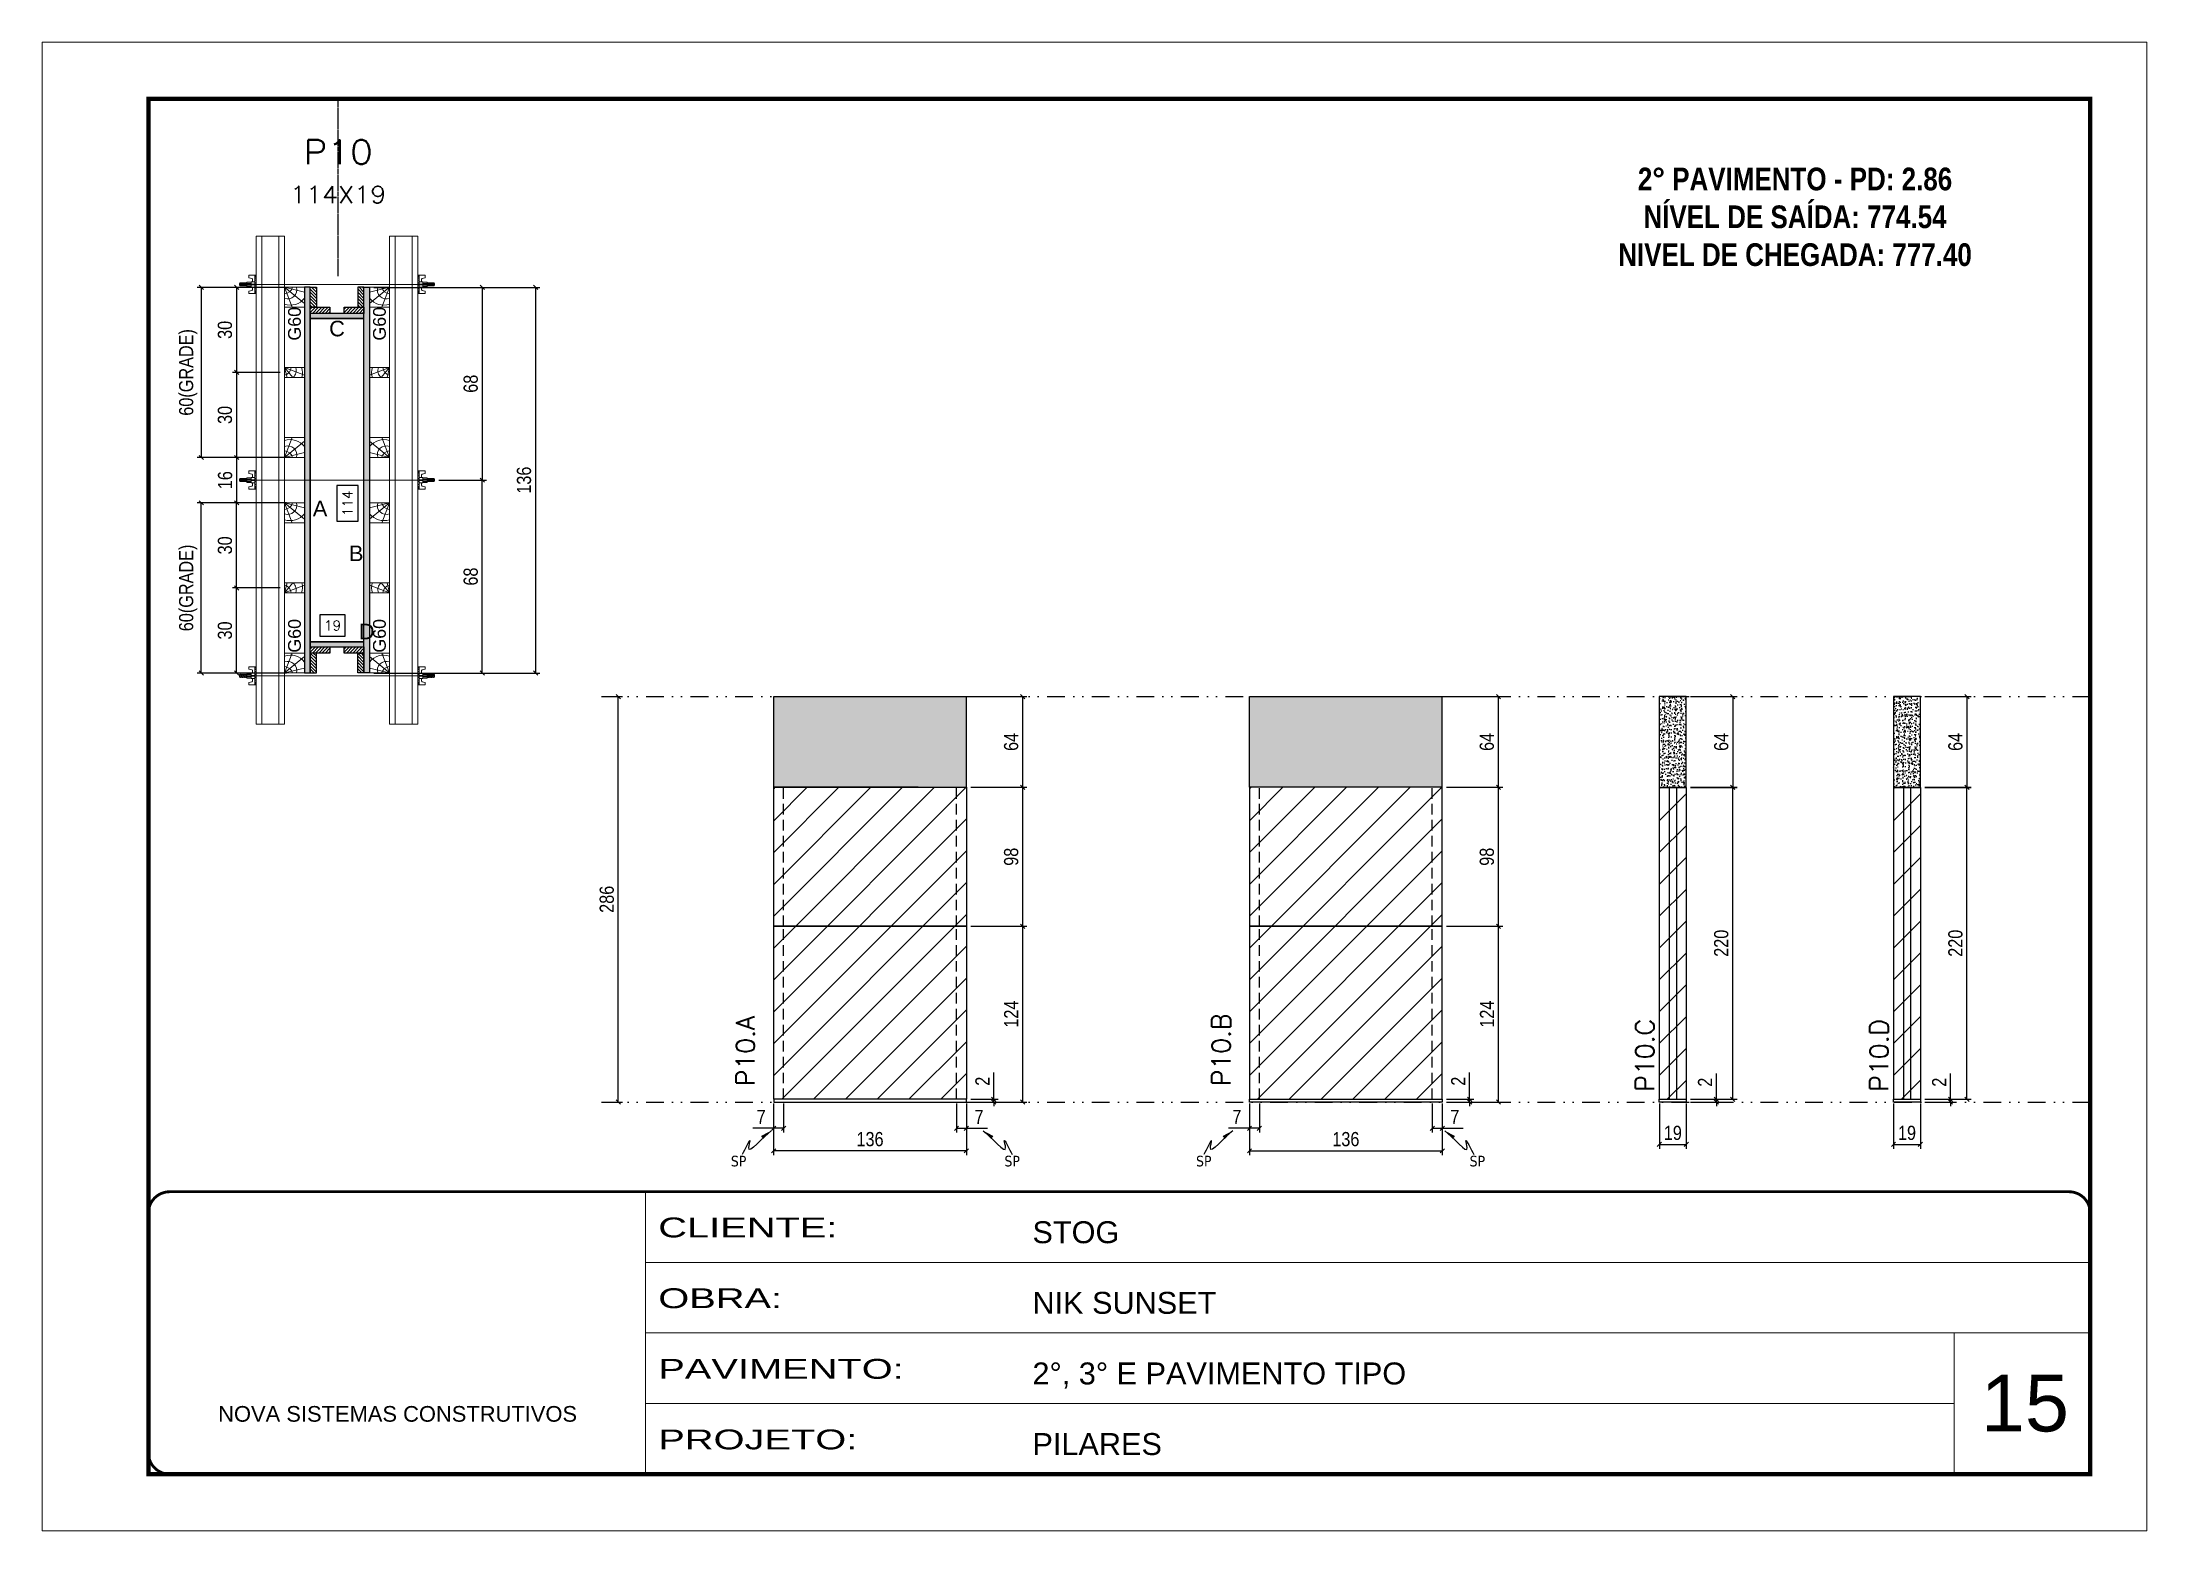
# Model space of a CAD drawing. Extents: x 808 to 7089, y -98 to 17032.
# Drawn here: x 3992 to 5477, y 12537 to 13587 of the extents above; entities that cross this region are included whole.
import ezdxf
from ezdxf.enums import TextEntityAlignment as Align

# ---------------------------------------------------------------- set-up
doc = ezdxf.new("R2010")
doc.units = 0
for name, pattern in [('CONTINUO', [0]), ('DASHED', [0.75, 0.5, -0.25]), ('DIVIDE2', [0.625, 0.25, -0.125, 0, -0.125, 0, -0.125]), ('HIDDEN', [0.375, 0.25, -0.125])]:
    doc.linetypes.add(name, pattern=pattern)
for name, color, linetype, lineweight in [('CARIMBO', 255, 'Continuous', 9), ('Folhas', 255, 'Continuous', 9), ('Hachura', 251, 'Continuous', 9), ('Madeira', 126, 'Continuous', 18), ('Perfil Metálico', 224, 'Continuous', 18), ('REAPROVEITAMENTO', 251, 'Continuous', 9), ('SARRAFO DE PRESSAO', 251, 'DASHED', 9), ('Texto Seção', 7, 'Continuous', 15)]:
    doc.layers.add(name, color=color, linetype=linetype, lineweight=lineweight)
for name, color, linetype in [('CHAPA', 1, 'Continuous'), ('COTA', 241, 'Continuous'), ('Cota Seção (2x)', 241, 'Continuous'), ('NOMENCLATURA', 7, 'Continuous'), ('Nível', 160, 'Continuous'), ('Painéis', 200, 'Continuous'), ('SARR_2.2x7', 40, 'Continuous'), ('SARRAFO', 251, 'Continuous'), ('Sarrafo de Pressão', 42, 'HIDDEN'), ('texto', 7, 'Continuous'), ('Texto de Titulo', 7, 'Continuous'), ('Texto Qtd Sarr', 242, 'Continuous'), ('TEXTO_GERAL', 7, 'Continuous')]:
    doc.layers.add(name, color=color, linetype=linetype)
doc.styles.add('ARIAL', font='arial.ttf')
doc.styles.add('COTA TECNICA', font='techl___.ttf', dxfattribs={"height": 10})
doc.styles.add('COTA TECNICA 2X', font='techl___.ttf', dxfattribs={"height": 10})
doc.styles.add('COTA TECNICA-50', font='techl___.ttf', dxfattribs={"height": 10})
doc.styles.add('REGUA-120', font='ROMANS.shx', dxfattribs={"height": 15})
doc.styles.add('ROMANC', font='techb___.ttf', dxfattribs={"height": 2.5})
doc.styles.add('ROMANS', font='romans.shx')
doc.styles.add('SANSSERIF', font='sas_____.pfb')
doc.styles.get("Standard").update_dxf_attribs({"font": 'arial.ttf'})
doc.styles.add('Tecnologia', font='')
doc.styles.get('Tecnologia').set_extended_font_data('Forgotten Futurist')
doc.dimstyles.new('COTA PAINEL-50', dxfattribs={"dimtxt": 10, "dimasz": 3, "dimexe": 3, "dimexo": 3, "dimgap": 3, "dimtad": 1, "dimdec": 1, "dimzin": 12, "dimdsep": 46, "dimtxsty": 'COTA TECNICA-50', "dimblk1": 'OBLIQUE', "dimblk2": 'OBLIQUE', "dimsah": 1, "dimcen": 0.9, "dimclrd": 4, "dimclre": 4, "dimclrt": 240, "dimadec": 1, "dimazin": 3, "dimtfac": 1, "dimtdec": 1, "dimtmove": 0, "dimatfit": 3, "dimfxl": 1, "dimtolj": 1, "dimtzin": 12, "dimarcsym": 0})
doc.dimstyles.new('PAINEL', dxfattribs={"dimtxt": 10, "dimasz": 3, "dimexe": 3, "dimexo": 3, "dimgap": 3, "dimtad": 1, "dimdec": 1, "dimzin": 12, "dimdsep": 46, "dimtxsty": 'COTA TECNICA', "dimblk1": 'OBLIQUE', "dimblk2": 'OBLIQUE', "dimsah": 1, "dimcen": 0.9, "dimclrd": 4, "dimclre": 4, "dimclrt": 240, "dimadec": 1, "dimazin": 3, "dimtfac": 1, "dimtdec": 1, "dimtmove": 0, "dimatfit": 3, "dimfxl": 1, "dimtolj": 1, "dimtzin": 12, "dimarcsym": 0})
doc.dimstyles.new('SECAO PILAR', dxfattribs={"dimtxt": 10, "dimasz": 3, "dimexe": 3, "dimexo": 3, "dimgap": 3, "dimtad": 1, "dimdec": 1, "dimlfac": 0.5, "dimzin": 12, "dimdsep": 46, "dimtxsty": 'COTA TECNICA 2X', "dimblk1": 'OBLIQUE', "dimblk2": 'OBLIQUE', "dimsah": 1, "dimcen": 0.9, "dimclrd": 256, "dimclre": 256, "dimclrt": 256, "dimadec": 1, "dimazin": 3, "dimtfac": 1, "dimtdec": 1, "dimtmove": 0, "dimatfit": 3, "dimfxl": 1, "dimtolj": 1, "dimtzin": 12, "dimarcsym": 0})
doc.dimstyles.new('SECÇÃO 2', dxfattribs={"dimtxt": 7, "dimasz": 6, "dimexe": 0.18, "dimexo": 2, "dimgap": -4, "dimtad": 3, "dimdec": 1, "dimlfac": 0.5, "dimzin": 12, "dimdsep": 46, "dimtxsty": 'ROMANS', "dimblk": 'ARCHTICK', "dimcen": 0.09, "dimse1": 1, "dimse2": 1, "dimsd1": 1, "dimsd2": 1, "dimclrd": 180, "dimclre": 5, "dimclrt": 1, "dimadec": 0, "dimazin": 3, "dimtfac": 1, "dimtdec": 1, "dimtofl": 0, "dimtmove": 0, "dimatfit": 3, "dimldrblk": 'ARCHTICK', "dimfxl": 1, "dimtolj": 1, "dimtzin": 0, "dimarcsym": 0})
doc.dimstyles.get("Standard").update_dxf_attribs({"dimtxt": 0.18, "dimasz": 0.18, "dimexe": 0.18, "dimexo": 0.0625, "dimgap": 0.09, "dimtad": 0, "dimtih": 1, "dimtoh": 1, "dimdec": 4, "dimzin": 0, "dimdsep": 46, "dimtxsty": 'Standard', "dimcen": 0.09, "dimadec": 0, "dimazin": 0, "dimtfac": 1, "dimtdec": 4, "dimtofl": 0, "dimtmove": 0, "dimatfit": 3, "dimfxl": 1, "dimtolj": 1, "dimtzin": 0, "dimarcsym": 0})
pattern_1 = [(315, (27110.1578, 3910.8746), (1.12253202, 1.12253202), [])]
pattern_2 = [(315, (27110.1578, 4017.8746), (1.12253202, 1.12253202), [])]

msp = doc.modelspace()

# ---------------------------------------------------------------- texts
at = {"layer": 'CARIMBO', "style": 'ARIAL'}
msp.add_text('15', height=40, dxfattribs=at).set_placement((5359.53, 12606.9))
at = {"layer": 'NOMENCLATURA', "color": 2, "insert": (5228.41, 13524.89), "char_height": 16, "attachment_point": 2, "style": 'ROMANC'}
msp.add_mtext_dynamic_manual_height_columns('\\P2° PAVIMENTO - PD: 2.86\\PNÍVEL DE SAÍDA: 774.54\\PNIVEL DE CHEGADA: 777.40', width=328.3607, gutter_width=1, heights=[0], dxfattribs=at)
at = {"layer": 'texto', "color": 0, "char_height": 7.5, "attachment_point": 5}
for insert in [(4483.07, 12797.49), (4676.09, 12797.49), (4811.26, 12797.49), (5004.29, 12797.49)]:
    msp.add_mtext('{\\fTahoma|b0|i0|c0|p34;\\C4;SP}', dxfattribs=dict(at, insert=insert))
at = {"layer": 'Texto Seção', "color": 0, "linetype": 'Continuous', "style": 'SANSSERIF'}
for p in [(4169.71, 13376.22), (4229.65, 13376.22), (4169.71, 13156.14), (4229.65, 13156.14)]:
    msp.add_text('G60', height=9, rotation=90, dxfattribs=at).set_placement(p, align=Align.MIDDLE_LEFT)
at = {"layer": 'Texto Seção', "char_height": 13, "width": 285.3299, "attachment_point": 7, "rotation": 90, "style": 'REGUA-120'}
for s, insert in [('P10.A', (4494.38, 12850.42)), ('P10.B', (4830.04, 12850.42)), ('P10.C', (5128.96, 12846.58)), ('P10.D', (5294.17, 12846.58))]:
    msp.add_mtext(s, dxfattribs=dict(at, insert=insert))
at = {"layer": 'TEXTO_GERAL', "style": 'ARIAL'}
for s, p in [('C', (4199.74, 13384.75)), ('A', (4187.79, 13257.82)), ('B', (4213.29, 13226.19)), ('D', (4220.69, 13171.06))]:
    msp.add_text(s, height=11, dxfattribs=at).set_placement(p, align=Align.MIDDLE_CENTER)

# ---------------------------------------------------------------- blocks, each defined once
blk = doc.blocks.new('9999999999')
at = {"color": 30, "linetype": 'CONTINUO'}
for p, q in [((98564.6, 34230.2), (98564.6, 34429.4)), ((98564.6, 34379.6), (99584, 34379.6)), ((98564.6, 34329.8), (99488, 34329.8)), ((99584, 34329.8), (99488, 34329.8)), ((99488, 34329.8), (99488, 34230.2)), ((98564.6, 34280), (99488, 34280))]:
    blk.add_line(p, q, dxfattribs=at)
at = {"color": 30, "linetype": 'CONTINUO', "const_width": 2}
blk.add_lwpolyline([(99584, 34230.2), (99584, 34414.4, 0.414214), (99569, 34429.4), (98229, 34429.4, 0.414214), (98214, 34414.4), (98214, 34245.2, 0.414214), (98229, 34230.2), (99584, 34230.2)], format="xyb", dxfattribs=at)
at = {"layer": 'Folhas'}
blk.add_lwpolyline([(98139, 34190.2), (99624, 34190.2), (99624, 35240.2), (98139, 35240.2)], close=True, dxfattribs=at)
at = {"layer": 'Folhas', "color": 30, "const_width": 3}
blk.add_lwpolyline([(98214, 34230.2), (99584, 34230.2), (99584, 35200.2), (98214, 35200.2)], close=True, dxfattribs=at)
at = {"color": 7, "linetype": 'Continuous', "ltscale": 5, "style": 'ARIAL'}
for s, height, p in [('STOG', 15.48, (98837.7, 34393.1)), ('NIK SUNSET', 15.48, (98837.7, 34343.3)), ('2°, 3° E PAVIMENTO TIPO', 15.483, (98837.7, 34293.5)), ('NOVA SISTEMAS CONSTRUTIVOS', 11.059, (98263.2, 34267.2)), ('PILARES', 15.48, (98837.7, 34243.7))]:
    blk.add_text(s, height=height, dxfattribs=at).set_placement(p)
at = {"layer": 'Folhas', "color": 7, "style": 'Tecnologia', "width": 1.5}
for s, p in [('CLIENTE:', (98573.7, 34397.2)), ('OBRA:', (98573.7, 34347.3)), ('PAVIMENTO:', (98573.7, 34297.5)), ('PROJETO:', (98573.7, 34247.7))]:
    blk.add_text(s, height=14, dxfattribs=at).set_placement(p)
blk = doc.blocks.new('titulo1')
at = {"layer": 'Defpoints', "color": 252, "linetype": 'HIDDEN', "ltscale": 2}
blk.add_line((0, 0), (0, 125), dxfattribs=at)
at = {"layer": 'Defpoints', "style": 'ROMANS', "oblique": 15}
blk.add_attdef('FOLHA', text='', height=10, dxfattribs=at).set_placement((0, 15.6), align=Align.MIDDLE_CENTER)
at = {"layer": 'Texto Qtd Sarr', "color": 3, "style": 'ROMANS', "oblique": 15}
for tag, height, p in [('TITULO', 17, (0, 71.4)), ('SEÇÃO', 12, (0, 41.5))]:
    blk.add_attdef(tag, text='', height=height, dxfattribs=at).set_placement(p, align=Align.MIDDLE_CENTER)
blk = doc.blocks.new('*D1475')
at = {"layer": 'Cota Seção (2x)', "color": 180, "lineweight": -2, "transparency": 16777216}
for p, q in [((4214.7, 13274.1), (4199.7, 13274.1)), ((4199.7, 13274.1), (4199.7, 13248.8)), ((4214.7, 13248.8), (4214.7, 13274.1)), ((4199.7, 13248.8), (4214.7, 13248.8))]:
    blk.add_line(p, q, dxfattribs=at)
at = {"layer": 'Defpoints', "color": 0, "transparency": 16777216}
for p in [(4218.7, 13391.8), (4218.7, 13391.8), (4218.7, 13163.8)]:
    blk.add_point(p, dxfattribs=at)
at = {"layer": 'Cota Seção (2x)', "color": 1, "transparency": 16777216, "insert": (4207.2, 13261.5), "char_height": 7, "attachment_point": 5, "rotation": 90, "style": 'ROMANS'}
blk.add_mtext('\\A1;114', dxfattribs=at)
blk = doc.blocks.new('_ArchTick')
at = {"color": 0, "linetype": 'ByBlock', "const_width": 0.15}
blk.add_lwpolyline([(-0.5, -0.5), (0.5, 0.5)], dxfattribs=at)
blk = doc.blocks.new('_Oblique')
at = {"color": 0, "linetype": 'ByBlock', "lineweight": -2}
blk.add_line((-0.5, -0.5), (0.5, 0.5), dxfattribs=at)
blk = doc.blocks.new('*D1476')
at = {"layer": 'Cota Seção (2x)', "lineweight": -2, "transparency": 16777216}
for p, q in [((4225.7, 13413.8), (4342.9, 13413.8)), ((4339.9, 13141.8), (4339.9, 13413.8)), ((4225.7, 13141.8), (4342.9, 13141.8))]:
    blk.add_line(p, q, dxfattribs=at)
at = {"layer": 'Defpoints', "color": 0, "transparency": 16777216}
for p in [(4222.7, 13413.8), (4339.9, 13413.8), (4222.7, 13141.8)]:
    blk.add_point(p, dxfattribs=at)
at = {"layer": 'Cota Seção (2x)', "lineweight": -2, "transparency": 16777216, "xscale": 3, "yscale": 3, "zscale": 3}
for p, rotation in [((4339.9, 13413.8), 90), ((4339.9, 13141.8), 270)]:
    blk.add_blockref('_Oblique', p, dxfattribs=dict(at, rotation=rotation))
at = {"layer": 'Cota Seção (2x)', "transparency": 16777216, "insert": (4331.7, 13277.8), "char_height": 10, "attachment_point": 5, "rotation": 90, "style": 'COTA TECNICA 2X'}
blk.add_mtext('\\A1;136', dxfattribs=at)
blk = doc.blocks.new('*D1477')
at = {"layer": 'Cota Seção (2x)', "lineweight": -2, "transparency": 16777216}
for p, q in [((4271.6, 13277.8), (4305.2, 13277.8)), ((4302.2, 13141.8), (4302.2, 13277.8)), ((4259.7, 13141.8), (4305.2, 13141.8))]:
    blk.add_line(p, q, dxfattribs=at)
at = {"layer": 'Defpoints', "color": 0, "transparency": 16777216}
for p in [(4268.6, 13277.8), (4302.2, 13277.8), (4256.7, 13141.8)]:
    blk.add_point(p, dxfattribs=at)
at = {"layer": 'Cota Seção (2x)', "lineweight": -2, "transparency": 16777216, "xscale": 3, "yscale": 3, "zscale": 3}
for p, rotation in [((4302.2, 13277.8), 90), ((4302.2, 13141.8), 270)]:
    blk.add_blockref('_Oblique', p, dxfattribs=dict(at, rotation=rotation))
at = {"layer": 'Cota Seção (2x)', "transparency": 16777216, "insert": (4294.1, 13209.8), "char_height": 10, "attachment_point": 5, "rotation": 90, "style": 'COTA TECNICA 2X'}
blk.add_mtext('\\A1;68', dxfattribs=at)
blk = doc.blocks.new('*D1478')
at = {"layer": 'Cota Seção (2x)', "lineweight": -2, "transparency": 16777216}
for p, q in [((4259.7, 13413.8), (4305.2, 13413.8)), ((4302.2, 13413.8), (4302.2, 13277.8)), ((4271.6, 13277.8), (4305.2, 13277.8))]:
    blk.add_line(p, q, dxfattribs=at)
at = {"layer": 'Defpoints', "color": 0, "transparency": 16777216}
for p in [(4256.7, 13413.8), (4268.6, 13277.8), (4302.2, 13277.8)]:
    blk.add_point(p, dxfattribs=at)
at = {"layer": 'Cota Seção (2x)', "lineweight": -2, "transparency": 16777216, "xscale": 3, "yscale": 3, "zscale": 3}
for p, rotation in [((4302.2, 13413.8), 90), ((4302.2, 13277.8), 270)]:
    blk.add_blockref('_Oblique', p, dxfattribs=dict(at, rotation=rotation))
at = {"layer": 'Cota Seção (2x)', "transparency": 16777216, "insert": (4294.1, 13345.8), "char_height": 10, "attachment_point": 5, "rotation": 90, "style": 'COTA TECNICA 2X'}
blk.add_mtext('\\A1;68', dxfattribs=at)
blk = doc.blocks.new('*D1479')
at = {"layer": 'Cota Seção (2x)', "color": 180, "lineweight": -2, "transparency": 16777216}
for p, q in [((4205.6, 13182.8), (4187.6, 13182.8)), ((4187.6, 13182.8), (4187.6, 13167.8)), ((4205.6, 13167.8), (4205.6, 13182.8)), ((4187.6, 13167.8), (4205.6, 13167.8))]:
    blk.add_line(p, q, dxfattribs=at)
at = {"layer": 'Defpoints', "color": 0, "transparency": 16777216}
for p in [(4180.7, 13163.8), (4180.7, 13163.8), (4218.7, 13163.8)]:
    blk.add_point(p, dxfattribs=at)
at = {"layer": 'Cota Seção (2x)', "color": 1, "transparency": 16777216, "insert": (4196.6, 13175.3), "char_height": 7, "attachment_point": 5, "style": 'ROMANS'}
blk.add_mtext('\\A1;19', dxfattribs=at)
blk = doc.blocks.new('C')
at = {"layer": 'Hachura', "color": 0}
for p, q in [((0, 3.22), (0, -3.22)), ((0.45, 3.22), (0, 3.22)), ((0.46, 3.16), (0, 3.16)), ((0.46, 3.05), (0, 3.05)), ((0.46, 2.88), (0, 2.88)), ((0, 2.75), (0, -1.16)), ((0.46, 2.65), (0, 2.65)), ((0.46, 2.23), (0, 2.23)), ((0.46, 1.51), (0, 1.51)), ((0.39, 0.49), (0.17, 0.49)), ((0.45, -3.23), (0.45, 3.22)), ((0.45, 3.22), (2.58, 3.22)), ((1.74, 0.97), (0.45, 0.97)), ((1.45, 0.1), (0.45, 0.1)), ((1.35, 1.94), (1.35, 0.96)), ((2.58, 2.39), (1.47, 2.09)), ((1.74, -0.97), (1.74, 0.97)), ((1.74, 0.97), (1.74, 0.84)), ((1.74, 0.97), (1.74, 0.84)), ((1.74, 0.84), (3.35, 0.84)), ((3.35, 0.45), (1.74, 0.45)), ((2.58, 3.22), (2.58, 2.39)), ((3.32, 0.84), (3.32, -0.84)), ((3.35, 0.84), (3.35, -0.84)), ((3.68, 0.45), (3.35, 0.45)), ((3.84, -0.52), (3.35, 0.45)), ((3.35, 0.06), (3.67, -0.57)), ((3.68, 0.45), (4.16, -0.52)), ((3.72, 0.5), (4.25, -0.57)), ((4.37, -0.55), (3.83, 0.53)), ((4.15, 0.45), (3.93, 0.45)), ((4.42, -0.52), (3.93, 0.45)), ((4.15, 0.45), (4.26, 0.45)), ((4.26, 0.45), (4.74, -0.52)), ((4.3, 0.5), (4.83, -0.57)), ((4.95, -0.55), (4.41, 0.53)), ((4.51, 0.45), (4.84, 0.45)), ((5, -0.52), (4.51, 0.45)), ((4.84, 0.45), (5.32, -0.52)), ((4.88, 0.5), (5.41, -0.57)), ((5.53, -0.55), (4.99, 0.53)), ((5.58, -0.52), (5.09, 0.45)), ((5.42, 0.45), (5.09, 0.45)), ((5.58, -0.52), (5.09, 0.45)), ((5.42, 0.45), (5.74, -0.19)), ((5.46, 0.5), (5.74, -0.07)), ((5.74, 0.19), (5.57, 0.53)), ((5.74, 0.32), (5.68, 0.45)), ((5.68, 0.45), (5.74, 0.45)), ((5.74, 0.45), (5.9, 0.29)), ((5.74, 0.45), (5.74, -0.52)), ((5.9, -0.36), (5.9, 0.29)), ((0.45, 0), (0, 0)), ((0.46, -1.52), (0, -1.52)), ((0.46, -2.23), (0, -2.23)), ((0.46, -2.65), (0, -2.65)), ((0.46, -2.88), (0, -2.88)), ((0.46, -3.05), (0, -3.05)), ((0.46, -3.16), (0, -3.16)), ((0, -3.22), (2.57, -3.22)), ((0.08, -0.48), (0.29, -0.48)), ((0.29, -0.48), (0.4, -0.48)), ((0.45, 0), (0.45, -0.97)), ((0.45, -0.16), (1.45, -0.16)), ((0.45, -0.65), (0.45, -0.32)), ((0.45, -3.23), (0.45, -0.65)), ((0.45, -0.97), (1.74, -0.97)), ((1.35, -1.94), (1.35, -0.97)), ((2.58, -2.39), (1.47, -2.1)), ((3.35, -0.32), (1.74, -0.32)), ((3.35, -0.84), (1.74, -0.84)), ((2.58, -3.23), (2.58, -2.39)), ((3.35, -0.07), (3.58, -0.52)), ((3.35, -0.52), (3.58, -0.52)), ((3.84, -0.52), (4.16, -0.52)), ((4.42, -0.52), (4.74, -0.52)), ((4.63, -0.52), (4.74, -0.52)), ((5, -0.52), (5.32, -0.52)), ((5.58, -0.52), (5.74, -0.52)), ((5.74, -0.52), (5.9, -0.36)), ((5.74, -0.52), (5.74, -0.52))]:
    blk.add_line(p, q, dxfattribs=at)
for centre, radius, start, end in [((1.52, 1.94), 0.161, 104.74356, 180), ((1.44, -0.03), 0.129, 272.69497, 87.30503), ((3.81, 0.39), 0.143, 25.56881, 154.43119), ((4.39, 0.39), 0.143, 25.56881, 154.43119), ((4.97, 0.39), 0.143, 25.56881, 154.43119), ((5.55, 0.39), 0.143, 25.56881, 154.43119), ((0.17, -0.37), 0.174, 221.74404, 317.85924), ((1.52, -1.94), 0.161, 180, 255.25644), ((3.71, -0.4), 0.174, 222.14076, 318.25596), ((4.29, -0.4), 0.174, 222.14076, 318.25596), ((4.87, -0.4), 0.174, 222.14076, 318.25596), ((5.45, -0.4), 0.174, 222.14076, 318.25596), ((5.61, -0.4), 0.174, 317.85924, 318.25596)]:
    blk.add_arc(centre, radius, start, end, dxfattribs=at)
blk = doc.blocks.new('PONTALETE')
at = {"layer": 'Madeira'}
for q in [(2.71, 7), (7, 5.76), (7, 1.74)]:
    blk.add_line((0, 0), q, dxfattribs=at)
blk.add_lwpolyline([(0, 0), (7, 0), (7, 7), (0, 7)], close=True, dxfattribs=at)
for centre, radius, start, end in [((2.04, 0.06), 6.23, 37.28179, 109.09128), ((1.09, 0.9), 3.19, 343.60304, 109.98471), ((-0.21, -0.78), 3.09, 14.63219, 86.0383)]:
    blk.add_arc(centre, radius, start, end, dxfattribs=at)
blk = doc.blocks.new('*D1480')
at = {"layer": 'Cota Seção (2x)', "lineweight": -2, "transparency": 16777216}
for p, q in [((4164.1, 13261.8), (4101, 13261.8)), ((4104, 13141.8), (4104, 13261.8)), ((4164.1, 13141.8), (4101, 13141.8))]:
    blk.add_line(p, q, dxfattribs=at)
at = {"layer": 'Defpoints', "color": 0, "transparency": 16777216}
for p in [(4104, 13261.8), (4167.1, 13261.8), (4167.1, 13141.8)]:
    blk.add_point(p, dxfattribs=at)
at = {"layer": 'Cota Seção (2x)', "lineweight": -2, "transparency": 16777216, "xscale": 3, "yscale": 3, "zscale": 3}
for p, rotation in [((4104, 13261.8), 90), ((4104, 13141.8), 270)]:
    blk.add_blockref('_Oblique', p, dxfattribs=dict(at, rotation=rotation))
at = {"layer": 'Cota Seção (2x)', "transparency": 16777216, "insert": (4094.8, 13201.8), "char_height": 10, "attachment_point": 5, "rotation": 90, "style": 'COTA TECNICA 2X'}
blk.add_mtext('\\A1;60(GRADE)', dxfattribs=at)
blk = doc.blocks.new('MEIO PONTALETE')
at = {"layer": 'Madeira'}
for q in [(2.71, 7), (3.5, 2.88), (3.5, 0.87)]:
    blk.add_line((0, 0), q, dxfattribs=at)
blk.add_lwpolyline([(0, 0), (3.5, 0), (3.5, 7), (0, 7)], close=True, dxfattribs=at)
for centre, radius, start, end in [((2.04, 0.06), 6.23, 76.44987, 109.09128), ((1.09, 0.9), 3.19, 40.90626, 109.98471), ((-0.21, -0.78), 3.09, 14.63219, 86.0383)]:
    blk.add_arc(centre, radius, start, end, dxfattribs=at)
blk = doc.blocks.new('*D2048')
at = {"layer": 'Cota Seção (2x)', "lineweight": -2, "transparency": 16777216}
for p, q in [((4159.7, 13201.8), (4125.9, 13201.8)), ((4128.9, 13141.8), (4128.9, 13201.8)), ((4159.8, 13141.8), (4125.9, 13141.8))]:
    blk.add_line(p, q, dxfattribs=at)
at = {"layer": 'Defpoints', "color": 0, "transparency": 16777216}
for p in [(4128.9, 13201.8), (4162.7, 13201.8), (4162.8, 13141.8)]:
    blk.add_point(p, dxfattribs=at)
at = {"layer": 'Cota Seção (2x)', "lineweight": -2, "transparency": 16777216, "xscale": 3, "yscale": 3, "zscale": 3}
for p, rotation in [((4128.9, 13201.8), 90), ((4128.9, 13141.8), 270)]:
    blk.add_blockref('_Oblique', p, dxfattribs=dict(at, rotation=rotation))
at = {"layer": 'Cota Seção (2x)', "transparency": 16777216, "insert": (4120.7, 13171.8), "char_height": 10, "attachment_point": 5, "rotation": 90, "style": 'COTA TECNICA 2X'}
blk.add_mtext('\\A1;30', dxfattribs=at)
blk = doc.blocks.new('*D2049')
at = {"layer": 'Cota Seção (2x)', "lineweight": -2, "transparency": 16777216}
for p, q in [((4159.7, 13261.8), (4125.9, 13261.8)), ((4128.9, 13201.8), (4128.9, 13261.8)), ((4159.7, 13201.8), (4125.9, 13201.8))]:
    blk.add_line(p, q, dxfattribs=at)
at = {"layer": 'Defpoints', "color": 0, "transparency": 16777216}
for p in [(4128.9, 13261.8), (4162.7, 13261.8), (4162.7, 13201.8)]:
    blk.add_point(p, dxfattribs=at)
at = {"layer": 'Cota Seção (2x)', "lineweight": -2, "transparency": 16777216, "xscale": 3, "yscale": 3, "zscale": 3}
for p, rotation in [((4128.9, 13261.8), 90), ((4128.9, 13201.8), 270)]:
    blk.add_blockref('_Oblique', p, dxfattribs=dict(at, rotation=rotation))
at = {"layer": 'Cota Seção (2x)', "transparency": 16777216, "insert": (4120.7, 13231.8), "char_height": 10, "attachment_point": 5, "rotation": 90, "style": 'COTA TECNICA 2X'}
blk.add_mtext('\\A1;30', dxfattribs=at)
blk = doc.blocks.new('*D1481')
at = {"layer": 'Cota Seção (2x)', "lineweight": -2, "transparency": 16777216}
for p, q in [((4164.1, 13413.8), (4101, 13413.8)), ((4104, 13413.8), (4104, 13293.8)), ((4164.1, 13293.8), (4101, 13293.8))]:
    blk.add_line(p, q, dxfattribs=at)
at = {"layer": 'Defpoints', "color": 0, "transparency": 16777216}
for p in [(4167.1, 13413.8), (4104, 13293.8), (4167.1, 13293.8)]:
    blk.add_point(p, dxfattribs=at)
at = {"layer": 'Cota Seção (2x)', "lineweight": -2, "transparency": 16777216, "xscale": 3, "yscale": 3, "zscale": 3}
for p, rotation in [((4104, 13413.8), 90), ((4104, 13293.8), 270)]:
    blk.add_blockref('_Oblique', p, dxfattribs=dict(at, rotation=rotation))
at = {"layer": 'Cota Seção (2x)', "transparency": 16777216, "insert": (4094.8, 13353.8), "char_height": 10, "attachment_point": 5, "rotation": 90, "style": 'COTA TECNICA 2X'}
blk.add_mtext('\\A1;60(GRADE)', dxfattribs=at)
blk = doc.blocks.new('*D2050')
at = {"layer": 'Cota Seção (2x)', "lineweight": -2, "transparency": 16777216}
for p, q in [((4159.8, 13413.8), (4125.9, 13413.8)), ((4128.9, 13413.8), (4128.9, 13353.8)), ((4159.7, 13353.8), (4125.9, 13353.8))]:
    blk.add_line(p, q, dxfattribs=at)
at = {"layer": 'Defpoints', "color": 0, "transparency": 16777216}
for p in [(4162.8, 13413.8), (4128.9, 13353.8), (4162.7, 13353.8)]:
    blk.add_point(p, dxfattribs=at)
at = {"layer": 'Cota Seção (2x)', "lineweight": -2, "transparency": 16777216, "xscale": 3, "yscale": 3, "zscale": 3}
for p, rotation in [((4128.9, 13413.8), 90), ((4128.9, 13353.8), 270)]:
    blk.add_blockref('_Oblique', p, dxfattribs=dict(at, rotation=rotation))
at = {"layer": 'Cota Seção (2x)', "transparency": 16777216, "insert": (4120.7, 13383.8), "char_height": 10, "attachment_point": 5, "rotation": 90, "style": 'COTA TECNICA 2X'}
blk.add_mtext('\\A1;30', dxfattribs=at)
blk = doc.blocks.new('*D2051')
at = {"layer": 'Cota Seção (2x)', "lineweight": -2, "transparency": 16777216}
for p, q in [((4159.7, 13353.8), (4125.9, 13353.8)), ((4128.9, 13353.8), (4128.9, 13293.8)), ((4159.7, 13293.8), (4125.9, 13293.8))]:
    blk.add_line(p, q, dxfattribs=at)
at = {"layer": 'Defpoints', "color": 0, "transparency": 16777216}
for p in [(4162.7, 13353.8), (4128.9, 13293.8), (4162.7, 13293.8)]:
    blk.add_point(p, dxfattribs=at)
at = {"layer": 'Cota Seção (2x)', "lineweight": -2, "transparency": 16777216, "xscale": 3, "yscale": 3, "zscale": 3}
for p, rotation in [((4128.9, 13353.8), 90), ((4128.9, 13293.8), 270)]:
    blk.add_blockref('_Oblique', p, dxfattribs=dict(at, rotation=rotation))
at = {"layer": 'Cota Seção (2x)', "transparency": 16777216, "insert": (4120.7, 13323.8), "char_height": 10, "attachment_point": 5, "rotation": 90, "style": 'COTA TECNICA 2X'}
blk.add_mtext('\\A1;30', dxfattribs=at)
blk = doc.blocks.new('*D1505')
at = {"layer": 'Cota Seção (2x)', "lineweight": -2, "transparency": 16777216}
for p, q in [((4159.7, 13293.8), (4125.9, 13293.8)), ((4128.9, 13293.8), (4128.9, 13261.8)), ((4159.7, 13261.8), (4125.9, 13261.8))]:
    blk.add_line(p, q, dxfattribs=at)
at = {"layer": 'Defpoints', "color": 0, "transparency": 16777216}
for p in [(4162.7, 13293.8), (4128.9, 13261.8), (4162.7, 13261.8)]:
    blk.add_point(p, dxfattribs=at)
at = {"layer": 'Cota Seção (2x)', "lineweight": -2, "transparency": 16777216, "xscale": 3, "yscale": 3, "zscale": 3}
for p, rotation in [((4128.9, 13293.8), 90), ((4128.9, 13261.8), 270)]:
    blk.add_blockref('_Oblique', p, dxfattribs=dict(at, rotation=rotation))
at = {"layer": 'Cota Seção (2x)', "transparency": 16777216, "insert": (4120.8, 13277.8), "char_height": 10, "attachment_point": 5, "rotation": 90, "style": 'COTA TECNICA 2X'}
blk.add_mtext('\\A1;16', dxfattribs=at)
blk = doc.blocks.new('*D1997')
at = {"layer": 'COTA', "color": 4, "lineweight": -2, "transparency": 16777216}
for p, q in [((4389.3, 13125.2), (4401.2, 13125.2)), ((4398.2, 12839.2), (4398.2, 13125.2)), ((4389.3, 12839.2), (4401.2, 12839.2))]:
    blk.add_line(p, q, dxfattribs=at)
at = {"layer": 'Defpoints', "color": 0, "transparency": 16777216}
for p in [(4386.3, 13125.2), (4398.2, 13125.2), (4386.3, 12839.2)]:
    blk.add_point(p, dxfattribs=at)
at = {"layer": 'COTA', "color": 4, "lineweight": -2, "transparency": 16777216, "xscale": 3, "yscale": 3, "zscale": 3}
for p, rotation in [((4398.2, 13125.2), 90), ((4398.2, 12839.2), 270)]:
    blk.add_blockref('_Oblique', p, dxfattribs=dict(at, rotation=rotation))
at = {"layer": 'COTA', "color": 240, "transparency": 16777216, "insert": (4390.1, 12982.2), "char_height": 10, "attachment_point": 5, "rotation": 90, "style": 'COTA TECNICA-50'}
blk.add_mtext('\\A1;286', dxfattribs=at)
blk = doc.blocks.new('*D1322')
at = {"layer": 'COTA', "color": 4, "lineweight": -2, "transparency": 16777216}
for p, q in [((4507.8, 12838.2), (4507.8, 12801.8)), ((4643.8, 12838.2), (4643.8, 12801.8)), ((4643.8, 12804.8), (4507.8, 12804.8))]:
    blk.add_line(p, q, dxfattribs=at)
at = {"layer": 'Defpoints', "color": 0, "transparency": 16777216}
for p in [(4507.8, 12841.2), (4643.8, 12841.2), (4507.8, 12804.8)]:
    blk.add_point(p, dxfattribs=at)
at = {"layer": 'COTA', "color": 4, "lineweight": -2, "transparency": 16777216, "xscale": 3, "yscale": 3, "zscale": 3, "rotation": 180}
blk.add_blockref('_Oblique', (4507.8, 12804.8), dxfattribs=at)
at = {"layer": 'COTA', "color": 4, "lineweight": -2, "transparency": 16777216, "xscale": 3, "yscale": 3, "zscale": 3}
blk.add_blockref('_Oblique', (4643.8, 12804.8), dxfattribs=at)
at = {"layer": 'COTA', "color": 240, "transparency": 16777216, "insert": (4575.8, 12813), "char_height": 10, "attachment_point": 5, "style": 'COTA TECNICA'}
blk.add_mtext('\\A1;136', dxfattribs=at)
blk = doc.blocks.new('*D1323')
at = {"layer": 'COTA', "color": 4, "lineweight": -2, "transparency": 16777216}
for p, q in [((4636.8, 12838.2), (4636.8, 12817.7)), ((4643.8, 12836.2), (4643.8, 12817.7)), ((4636.8, 12820.7), (4643.8, 12820.7)), ((4643.8, 12820.7), (4658.6, 12820.7))]:
    blk.add_line(p, q, dxfattribs=at)
at = {"layer": 'Defpoints', "color": 0, "transparency": 16777216}
for p in [(4636.8, 12841.2), (4643.8, 12839.2), (4643.8, 12820.7)]:
    blk.add_point(p, dxfattribs=at)
at = {"layer": 'COTA', "color": 4, "lineweight": -2, "transparency": 16777216, "xscale": 3, "yscale": 3, "zscale": 3, "rotation": 180}
blk.add_blockref('_Oblique', (4636.8, 12820.7), dxfattribs=at)
at = {"layer": 'COTA', "color": 4, "lineweight": -2, "transparency": 16777216, "xscale": 3, "yscale": 3, "zscale": 3}
blk.add_blockref('_Oblique', (4643.8, 12820.7), dxfattribs=at)
at = {"layer": 'COTA', "color": 240, "transparency": 16777216, "insert": (4652.7, 12828.7), "char_height": 10, "attachment_point": 5, "style": 'COTA TECNICA-50'}
blk.add_mtext('\\A1;7', dxfattribs=at)
blk = doc.blocks.new('*D1324')
at = {"layer": 'COTA', "color": 4, "lineweight": -2, "transparency": 16777216}
for p, q in [((4507.8, 12836.2), (4507.8, 12817.7)), ((4514.8, 12838.2), (4514.8, 12817.7)), ((4507.8, 12820.7), (4493.1, 12820.7)), ((4514.8, 12820.7), (4507.8, 12820.7))]:
    blk.add_line(p, q, dxfattribs=at)
at = {"layer": 'Defpoints', "color": 0, "transparency": 16777216}
for p in [(4507.8, 12839.2), (4514.8, 12841.2), (4507.8, 12820.7)]:
    blk.add_point(p, dxfattribs=at)
at = {"layer": 'COTA', "color": 4, "lineweight": -2, "transparency": 16777216, "xscale": 3, "yscale": 3, "zscale": 3, "rotation": 180}
blk.add_blockref('_Oblique', (4507.8, 12820.7), dxfattribs=at)
at = {"layer": 'COTA', "color": 4, "lineweight": -2, "transparency": 16777216, "xscale": 3, "yscale": 3, "zscale": 3}
blk.add_blockref('_Oblique', (4514.8, 12820.7), dxfattribs=at)
at = {"layer": 'COTA', "color": 240, "transparency": 16777216, "insert": (4499, 12828.7), "char_height": 10, "attachment_point": 5, "style": 'COTA TECNICA-50'}
blk.add_mtext('\\A1;7', dxfattribs=at)
blk = doc.blocks.new('*D1325')
at = {"layer": 'COTA', "color": 4, "linetype": 'ByBlock', "lineweight": -2, "transparency": 16777216}
for p, q in [((4646.8, 12963.2), (4686.5, 12963.2)), ((4683.5, 12839.2), (4683.5, 12963.2)), ((4646.8, 12839.2), (4686.5, 12839.2))]:
    blk.add_line(p, q, dxfattribs=at)
at = {"layer": 'Defpoints', "color": 0, "linetype": 'ByBlock', "transparency": 16777216}
for p in [(4643.8, 12963.2), (4683.5, 12963.2), (4643.8, 12839.2)]:
    blk.add_point(p, dxfattribs=at)
at = {"layer": 'COTA', "color": 4, "linetype": 'ByBlock', "lineweight": -2, "transparency": 16777216, "xscale": 3, "yscale": 3, "zscale": 3}
for p, rotation in [((4683.5, 12963.2), 90), ((4683.5, 12839.2), 270)]:
    blk.add_blockref('_Oblique', p, dxfattribs=dict(at, rotation=rotation))
at = {"layer": 'COTA', "color": 240, "linetype": 'ByBlock', "transparency": 16777216, "insert": (4675.4, 12901.2), "char_height": 10, "attachment_point": 5, "rotation": 90, "style": 'COTA TECNICA'}
blk.add_mtext('\\A1;124', dxfattribs=at)
blk = doc.blocks.new('*D1326')
at = {"layer": 'COTA', "color": 4, "lineweight": -2, "transparency": 16777216}
for p, q in [((4663.1, 12841.2), (4663.1, 12860)), ((4646.8, 12841.2), (4666.1, 12841.2)), ((4646.8, 12839.2), (4666.1, 12839.2)), ((4663.1, 12839.2), (4663.1, 12841.2)), ((4663.1, 12839.2), (4663.1, 12836.2))]:
    blk.add_line(p, q, dxfattribs=at)
at = {"layer": 'Defpoints', "color": 0, "transparency": 16777216}
for p in [(4643.8, 12841.2), (4643.8, 12839.2), (4663.1, 12839.2)]:
    blk.add_point(p, dxfattribs=at)
at = {"layer": 'COTA', "color": 4, "lineweight": -2, "transparency": 16777216, "xscale": 3, "yscale": 3, "zscale": 3}
for p, rotation in [((4663.1, 12841.2), 270), ((4663.1, 12839.2), 90)]:
    blk.add_blockref('_Oblique', p, dxfattribs=dict(at, rotation=rotation))
at = {"layer": 'COTA', "color": 240, "transparency": 16777216, "insert": (4655.1, 12853.9), "char_height": 10, "attachment_point": 5, "rotation": 90, "style": 'COTA TECNICA-50'}
blk.add_mtext('\\A1;2', dxfattribs=at)
blk = doc.blocks.new('*D1327')
at = {"layer": 'COTA', "color": 4, "linetype": 'ByBlock', "lineweight": -2, "transparency": 16777216}
for p, q in [((4646.8, 12963.2), (4686.5, 12963.2)), ((4683.5, 12839.2), (4683.5, 12963.2)), ((4646.8, 12839.2), (4686.5, 12839.2))]:
    blk.add_line(p, q, dxfattribs=at)
at = {"layer": 'Defpoints', "color": 0, "linetype": 'ByBlock', "transparency": 16777216}
for p in [(4643.8, 12963.2), (4683.5, 12963.2), (4643.8, 12839.2)]:
    blk.add_point(p, dxfattribs=at)
at = {"layer": 'COTA', "color": 4, "linetype": 'ByBlock', "lineweight": -2, "transparency": 16777216, "xscale": 3, "yscale": 3, "zscale": 3}
for p, rotation in [((4683.5, 12963.2), 90), ((4683.5, 12839.2), 270)]:
    blk.add_blockref('_Oblique', p, dxfattribs=dict(at, rotation=rotation))
at = {"layer": 'COTA', "color": 240, "linetype": 'ByBlock', "transparency": 16777216, "insert": (4675.4, 12901.2), "char_height": 10, "attachment_point": 5, "rotation": 90, "style": 'COTA TECNICA'}
blk.add_mtext('\\A1;124', dxfattribs=at)
blk = doc.blocks.new('*D1328')
at = {"layer": 'COTA', "color": 4, "lineweight": -2, "transparency": 16777216}
for p, q in [((4646.8, 13061.2), (4686.5, 13061.2)), ((4683.5, 12963.2), (4683.5, 13061.2)), ((4646.8, 12963.2), (4686.5, 12963.2))]:
    blk.add_line(p, q, dxfattribs=at)
at = {"layer": 'Defpoints', "color": 0, "transparency": 16777216}
for p in [(4643.8, 13061.2), (4683.5, 13061.2), (4643.8, 12963.2)]:
    blk.add_point(p, dxfattribs=at)
at = {"layer": 'COTA', "color": 4, "lineweight": -2, "transparency": 16777216, "xscale": 3, "yscale": 3, "zscale": 3}
for p, rotation in [((4683.5, 13061.2), 90), ((4683.5, 12963.2), 270)]:
    blk.add_blockref('_Oblique', p, dxfattribs=dict(at, rotation=rotation))
at = {"layer": 'COTA', "color": 240, "transparency": 16777216, "insert": (4675.4, 13012.2), "char_height": 10, "attachment_point": 5, "rotation": 90, "style": 'COTA TECNICA-50'}
blk.add_mtext('\\A1;98', dxfattribs=at)
blk = doc.blocks.new('*D1329')
at = {"layer": 'COTA', "color": 4, "lineweight": -2, "transparency": 16777216}
for p, q in [((4843.5, 12838.2), (4843.5, 12801.8)), ((4979.5, 12838.2), (4979.5, 12801.8)), ((4843.5, 12804.8), (4979.5, 12804.8))]:
    blk.add_line(p, q, dxfattribs=at)
at = {"layer": 'Defpoints', "color": 0, "transparency": 16777216}
for p in [(4843.5, 12841.2), (4979.5, 12841.2), (4979.5, 12804.8)]:
    blk.add_point(p, dxfattribs=at)
at = {"layer": 'COTA', "color": 4, "lineweight": -2, "transparency": 16777216, "xscale": 3, "yscale": 3, "zscale": 3, "rotation": 180}
blk.add_blockref('_Oblique', (4843.5, 12804.8), dxfattribs=at)
at = {"layer": 'COTA', "color": 4, "lineweight": -2, "transparency": 16777216, "xscale": 3, "yscale": 3, "zscale": 3}
blk.add_blockref('_Oblique', (4979.5, 12804.8), dxfattribs=at)
at = {"layer": 'COTA', "color": 240, "transparency": 16777216, "insert": (4911.5, 12813), "char_height": 10, "attachment_point": 5, "style": 'COTA TECNICA'}
blk.add_mtext('\\A1;136', dxfattribs=at)
blk = doc.blocks.new('*D1330')
at = {"layer": 'COTA', "color": 4, "lineweight": -2, "transparency": 16777216}
for p, q in [((4843.5, 12836.2), (4843.5, 12817.7)), ((4850.5, 12838.2), (4850.5, 12817.7)), ((4843.5, 12820.7), (4828.8, 12820.7)), ((4850.5, 12820.7), (4843.5, 12820.7))]:
    blk.add_line(p, q, dxfattribs=at)
at = {"layer": 'Defpoints', "color": 0, "transparency": 16777216}
for p in [(4843.5, 12839.2), (4850.5, 12841.2), (4843.5, 12820.7)]:
    blk.add_point(p, dxfattribs=at)
at = {"layer": 'COTA', "color": 4, "lineweight": -2, "transparency": 16777216, "xscale": 3, "yscale": 3, "zscale": 3, "rotation": 180}
blk.add_blockref('_Oblique', (4843.5, 12820.7), dxfattribs=at)
at = {"layer": 'COTA', "color": 4, "lineweight": -2, "transparency": 16777216, "xscale": 3, "yscale": 3, "zscale": 3}
blk.add_blockref('_Oblique', (4850.5, 12820.7), dxfattribs=at)
at = {"layer": 'COTA', "color": 240, "transparency": 16777216, "insert": (4834.6, 12828.7), "char_height": 10, "attachment_point": 5, "style": 'COTA TECNICA-50'}
blk.add_mtext('\\A1;7', dxfattribs=at)
blk = doc.blocks.new('*D1331')
at = {"layer": 'COTA', "color": 4, "lineweight": -2, "transparency": 16777216}
for p, q in [((4972.5, 12838.2), (4972.5, 12817.7)), ((4979.5, 12836.2), (4979.5, 12817.7)), ((4972.5, 12820.7), (4979.5, 12820.7)), ((4979.5, 12820.7), (4994.2, 12820.7))]:
    blk.add_line(p, q, dxfattribs=at)
at = {"layer": 'Defpoints', "color": 0, "transparency": 16777216}
for p in [(4972.5, 12841.2), (4979.5, 12839.2), (4979.5, 12820.7)]:
    blk.add_point(p, dxfattribs=at)
at = {"layer": 'COTA', "color": 4, "lineweight": -2, "transparency": 16777216, "xscale": 3, "yscale": 3, "zscale": 3, "rotation": 180}
blk.add_blockref('_Oblique', (4972.5, 12820.7), dxfattribs=at)
at = {"layer": 'COTA', "color": 4, "lineweight": -2, "transparency": 16777216, "xscale": 3, "yscale": 3, "zscale": 3}
blk.add_blockref('_Oblique', (4979.5, 12820.7), dxfattribs=at)
at = {"layer": 'COTA', "color": 240, "transparency": 16777216, "insert": (4988.4, 12828.7), "char_height": 10, "attachment_point": 5, "style": 'COTA TECNICA-50'}
blk.add_mtext('\\A1;7', dxfattribs=at)
blk = doc.blocks.new('*D1332')
at = {"layer": 'COTA', "color": 4, "linetype": 'ByBlock', "lineweight": -2, "transparency": 16777216}
for p, q in [((4982.5, 12963.2), (5022.2, 12963.2)), ((5019.2, 12839.2), (5019.2, 12963.2)), ((4982.5, 12839.2), (5022.2, 12839.2))]:
    blk.add_line(p, q, dxfattribs=at)
at = {"layer": 'Defpoints', "color": 0, "linetype": 'ByBlock', "transparency": 16777216}
for p in [(4979.5, 12963.2), (5019.2, 12963.2), (4979.5, 12839.2)]:
    blk.add_point(p, dxfattribs=at)
at = {"layer": 'COTA', "color": 4, "linetype": 'ByBlock', "lineweight": -2, "transparency": 16777216, "xscale": 3, "yscale": 3, "zscale": 3}
for p, rotation in [((5019.2, 12963.2), 90), ((5019.2, 12839.2), 270)]:
    blk.add_blockref('_Oblique', p, dxfattribs=dict(at, rotation=rotation))
at = {"layer": 'COTA', "color": 240, "linetype": 'ByBlock', "transparency": 16777216, "insert": (5011.1, 12901.2), "char_height": 10, "attachment_point": 5, "rotation": 90, "style": 'COTA TECNICA'}
blk.add_mtext('\\A1;124', dxfattribs=at)
blk = doc.blocks.new('*D1333')
at = {"layer": 'COTA', "color": 4, "lineweight": -2, "transparency": 16777216}
for p, q in [((4998.8, 12841.2), (4998.8, 12860)), ((4982.5, 12841.2), (5001.8, 12841.2)), ((4982.5, 12839.2), (5001.8, 12839.2)), ((4998.8, 12839.2), (4998.8, 12841.2)), ((4998.8, 12839.2), (4998.8, 12836.2))]:
    blk.add_line(p, q, dxfattribs=at)
at = {"layer": 'Defpoints', "color": 0, "transparency": 16777216}
for p in [(4979.5, 12841.2), (4979.5, 12839.2), (4998.8, 12839.2)]:
    blk.add_point(p, dxfattribs=at)
at = {"layer": 'COTA', "color": 4, "lineweight": -2, "transparency": 16777216, "xscale": 3, "yscale": 3, "zscale": 3}
for p, rotation in [((4998.8, 12841.2), 270), ((4998.8, 12839.2), 90)]:
    blk.add_blockref('_Oblique', p, dxfattribs=dict(at, rotation=rotation))
at = {"layer": 'COTA', "color": 240, "transparency": 16777216, "insert": (4990.8, 12853.9), "char_height": 10, "attachment_point": 5, "rotation": 90, "style": 'COTA TECNICA-50'}
blk.add_mtext('\\A1;2', dxfattribs=at)
blk = doc.blocks.new('*D1334')
at = {"layer": 'COTA', "color": 4, "linetype": 'ByBlock', "lineweight": -2, "transparency": 16777216}
for p, q in [((4982.5, 12963.2), (5022.2, 12963.2)), ((5019.2, 12839.2), (5019.2, 12963.2)), ((4982.5, 12839.2), (5022.2, 12839.2))]:
    blk.add_line(p, q, dxfattribs=at)
at = {"layer": 'Defpoints', "color": 0, "linetype": 'ByBlock', "transparency": 16777216}
for p in [(4979.5, 12963.2), (5019.2, 12963.2), (4979.5, 12839.2)]:
    blk.add_point(p, dxfattribs=at)
at = {"layer": 'COTA', "color": 4, "linetype": 'ByBlock', "lineweight": -2, "transparency": 16777216, "xscale": 3, "yscale": 3, "zscale": 3}
for p, rotation in [((5019.2, 12963.2), 90), ((5019.2, 12839.2), 270)]:
    blk.add_blockref('_Oblique', p, dxfattribs=dict(at, rotation=rotation))
at = {"layer": 'COTA', "color": 240, "linetype": 'ByBlock', "transparency": 16777216, "insert": (5011.1, 12901.2), "char_height": 10, "attachment_point": 5, "rotation": 90, "style": 'COTA TECNICA'}
blk.add_mtext('\\A1;124', dxfattribs=at)
blk = doc.blocks.new('*D1335')
at = {"layer": 'COTA', "color": 4, "lineweight": -2, "transparency": 16777216}
for p, q in [((4982.5, 13061.2), (5022.2, 13061.2)), ((5019.2, 12963.2), (5019.2, 13061.2)), ((4982.5, 12963.2), (5022.2, 12963.2))]:
    blk.add_line(p, q, dxfattribs=at)
at = {"layer": 'Defpoints', "color": 0, "transparency": 16777216}
for p in [(4979.5, 13061.2), (5019.2, 13061.2), (4979.5, 12963.2)]:
    blk.add_point(p, dxfattribs=at)
at = {"layer": 'COTA', "color": 4, "lineweight": -2, "transparency": 16777216, "xscale": 3, "yscale": 3, "zscale": 3}
for p, rotation in [((5019.2, 13061.2), 90), ((5019.2, 12963.2), 270)]:
    blk.add_blockref('_Oblique', p, dxfattribs=dict(at, rotation=rotation))
at = {"layer": 'COTA', "color": 240, "transparency": 16777216, "insert": (5011, 13012.2), "char_height": 10, "attachment_point": 5, "rotation": 90, "style": 'COTA TECNICA-50'}
blk.add_mtext('\\A1;98', dxfattribs=at)
blk = doc.blocks.new('*D1336')
at = {"layer": 'COTA', "color": 4, "lineweight": -2, "transparency": 16777216}
for p, q in [((5132.7, 12838.2), (5132.7, 12806.3)), ((5151.7, 12838.2), (5151.7, 12806.3)), ((5132.7, 12809.3), (5151.7, 12809.3))]:
    blk.add_line(p, q, dxfattribs=at)
at = {"layer": 'Defpoints', "color": 0, "transparency": 16777216}
for p in [(5132.7, 12841.2), (5151.7, 12841.2), (5151.7, 12809.3)]:
    blk.add_point(p, dxfattribs=at)
at = {"layer": 'COTA', "color": 4, "lineweight": -2, "transparency": 16777216, "xscale": 3, "yscale": 3, "zscale": 3, "rotation": 180}
blk.add_blockref('_Oblique', (5132.7, 12809.3), dxfattribs=at)
at = {"layer": 'COTA', "color": 4, "lineweight": -2, "transparency": 16777216, "xscale": 3, "yscale": 3, "zscale": 3}
blk.add_blockref('_Oblique', (5151.7, 12809.3), dxfattribs=at)
at = {"layer": 'COTA', "color": 240, "transparency": 16777216, "insert": (5142.2, 12817.4), "char_height": 10, "attachment_point": 5, "style": 'COTA TECNICA'}
blk.add_mtext('\\A1;19', dxfattribs=at)
blk = doc.blocks.new('*D1337')
at = {"layer": 'COTA', "color": 4, "lineweight": -2, "transparency": 16777216}
for p, q in [((5172.9, 12841.2), (5172.9, 12859.3)), ((5154.7, 12841.2), (5175.9, 12841.2)), ((5154.7, 12839.2), (5175.9, 12839.2)), ((5172.9, 12839.2), (5172.9, 12841.2)), ((5172.9, 12839.2), (5172.9, 12836.2))]:
    blk.add_line(p, q, dxfattribs=at)
at = {"layer": 'Defpoints', "color": 0, "transparency": 16777216}
for p in [(5151.7, 12841.2), (5151.7, 12839.2), (5172.9, 12841.2)]:
    blk.add_point(p, dxfattribs=at)
at = {"layer": 'COTA', "color": 4, "lineweight": -2, "transparency": 16777216, "xscale": 3, "yscale": 3, "zscale": 3}
for p, rotation in [((5172.9, 12841.2), 270), ((5172.9, 12839.2), 90)]:
    blk.add_blockref('_Oblique', p, dxfattribs=dict(at, rotation=rotation))
at = {"layer": 'COTA', "color": 240, "transparency": 16777216, "insert": (5164.9, 12853.2), "char_height": 10, "attachment_point": 5, "rotation": 90, "style": 'COTA TECNICA-50'}
blk.add_mtext('\\A1;2', dxfattribs=at)
blk = doc.blocks.new('*D1998')
at = {"layer": 'COTA', "color": 4, "linetype": 'ByBlock', "lineweight": -2, "transparency": 16777216}
for p, q in [((5154.7, 13125.2), (5187.5, 13125.2)), ((5184.5, 13125.2), (5184.5, 13061.1)), ((5154.7, 13061.1), (5187.5, 13061.1))]:
    blk.add_line(p, q, dxfattribs=at)
at = {"layer": 'Defpoints', "color": 0, "linetype": 'ByBlock', "transparency": 16777216}
for p in [(5151.7, 13125.2), (5151.7, 13061.1), (5184.5, 13061.1)]:
    blk.add_point(p, dxfattribs=at)
at = {"layer": 'COTA', "color": 4, "linetype": 'ByBlock', "lineweight": -2, "transparency": 16777216, "xscale": 3, "yscale": 3, "zscale": 3}
for p, rotation in [((5184.5, 13125.2), 90), ((5184.5, 13061.1), 270)]:
    blk.add_blockref('_Oblique', p, dxfattribs=dict(at, rotation=rotation))
at = {"layer": 'COTA', "color": 240, "linetype": 'ByBlock', "transparency": 16777216, "insert": (5176.4, 13093.2), "char_height": 10, "attachment_point": 5, "rotation": 90, "style": 'COTA TECNICA'}
blk.add_mtext('\\A1;64', dxfattribs=at)
blk = doc.blocks.new('*D1999')
at = {"layer": 'COTA', "color": 4, "lineweight": -2, "transparency": 16777216}
for p, q in [((5154.7, 13061.2), (5187.5, 13061.2)), ((5184.5, 12841.2), (5184.5, 13061.2)), ((5154.7, 12841.2), (5187.5, 12841.2))]:
    blk.add_line(p, q, dxfattribs=at)
at = {"layer": 'Defpoints', "color": 0, "transparency": 16777216}
for p in [(5151.7, 13061.2), (5184.5, 13061.2), (5151.7, 12841.2)]:
    blk.add_point(p, dxfattribs=at)
at = {"layer": 'COTA', "color": 4, "lineweight": -2, "transparency": 16777216, "xscale": 3, "yscale": 3, "zscale": 3}
for p, rotation in [((5184.5, 13061.2), 90), ((5184.5, 12841.2), 270)]:
    blk.add_blockref('_Oblique', p, dxfattribs=dict(at, rotation=rotation))
at = {"layer": 'COTA', "color": 240, "transparency": 16777216, "insert": (5176.4, 12951.2), "char_height": 10, "attachment_point": 5, "rotation": 90, "style": 'COTA TECNICA-50'}
blk.add_mtext('\\A1;220', dxfattribs=at)
blk = doc.blocks.new('*D1338')
at = {"layer": 'COTA', "color": 4, "lineweight": -2, "transparency": 16777216}
for p, q in [((5297.9, 12838.2), (5297.9, 12806.3)), ((5316.9, 12838.2), (5316.9, 12806.3)), ((5297.9, 12809.3), (5316.9, 12809.3))]:
    blk.add_line(p, q, dxfattribs=at)
at = {"layer": 'Defpoints', "color": 0, "transparency": 16777216}
for p in [(5297.9, 12841.2), (5316.9, 12841.2), (5316.9, 12809.3)]:
    blk.add_point(p, dxfattribs=at)
at = {"layer": 'COTA', "color": 4, "lineweight": -2, "transparency": 16777216, "xscale": 3, "yscale": 3, "zscale": 3, "rotation": 180}
blk.add_blockref('_Oblique', (5297.9, 12809.3), dxfattribs=at)
at = {"layer": 'COTA', "color": 4, "lineweight": -2, "transparency": 16777216, "xscale": 3, "yscale": 3, "zscale": 3}
blk.add_blockref('_Oblique', (5316.9, 12809.3), dxfattribs=at)
at = {"layer": 'COTA', "color": 240, "transparency": 16777216, "insert": (5307.4, 12817.4), "char_height": 10, "attachment_point": 5, "style": 'COTA TECNICA'}
blk.add_mtext('\\A1;19', dxfattribs=at)
blk = doc.blocks.new('*D1339')
at = {"layer": 'COTA', "color": 4, "lineweight": -2, "transparency": 16777216}
for p, q in [((5338.1, 12841.2), (5338.1, 12859.3)), ((5319.9, 12841.2), (5341.1, 12841.2)), ((5319.9, 12839.2), (5341.1, 12839.2)), ((5338.1, 12839.2), (5338.1, 12841.2)), ((5338.1, 12839.2), (5338.1, 12836.2))]:
    blk.add_line(p, q, dxfattribs=at)
at = {"layer": 'Defpoints', "color": 0, "transparency": 16777216}
for p in [(5316.9, 12841.2), (5316.9, 12839.2), (5338.1, 12841.2)]:
    blk.add_point(p, dxfattribs=at)
at = {"layer": 'COTA', "color": 4, "lineweight": -2, "transparency": 16777216, "xscale": 3, "yscale": 3, "zscale": 3}
for p, rotation in [((5338.1, 12841.2), 270), ((5338.1, 12839.2), 90)]:
    blk.add_blockref('_Oblique', p, dxfattribs=dict(at, rotation=rotation))
at = {"layer": 'COTA', "color": 240, "transparency": 16777216, "insert": (5330.1, 12853.2), "char_height": 10, "attachment_point": 5, "rotation": 90, "style": 'COTA TECNICA-50'}
blk.add_mtext('\\A1;2', dxfattribs=at)
blk = doc.blocks.new('*D2000')
at = {"layer": 'COTA', "color": 4, "linetype": 'ByBlock', "lineweight": -2, "transparency": 16777216}
for p, q in [((5319.9, 13125.2), (5352.7, 13125.2)), ((5349.7, 13125.2), (5349.7, 13061.1)), ((5319.9, 13061.1), (5352.7, 13061.1))]:
    blk.add_line(p, q, dxfattribs=at)
at = {"layer": 'Defpoints', "color": 0, "linetype": 'ByBlock', "transparency": 16777216}
for p in [(5316.9, 13125.2), (5316.9, 13061.1), (5349.7, 13061.1)]:
    blk.add_point(p, dxfattribs=at)
at = {"layer": 'COTA', "color": 4, "linetype": 'ByBlock', "lineweight": -2, "transparency": 16777216, "xscale": 3, "yscale": 3, "zscale": 3}
for p, rotation in [((5349.7, 13125.2), 90), ((5349.7, 13061.1), 270)]:
    blk.add_blockref('_Oblique', p, dxfattribs=dict(at, rotation=rotation))
at = {"layer": 'COTA', "color": 240, "linetype": 'ByBlock', "transparency": 16777216, "insert": (5341.6, 13093.2), "char_height": 10, "attachment_point": 5, "rotation": 90, "style": 'COTA TECNICA'}
blk.add_mtext('\\A1;64', dxfattribs=at)
blk = doc.blocks.new('*D2001')
at = {"layer": 'COTA', "color": 4, "lineweight": -2, "transparency": 16777216}
for p, q in [((5319.9, 13061.2), (5352.7, 13061.2)), ((5349.7, 12841.2), (5349.7, 13061.2)), ((5319.9, 12841.2), (5352.7, 12841.2))]:
    blk.add_line(p, q, dxfattribs=at)
at = {"layer": 'Defpoints', "color": 0, "transparency": 16777216}
for p in [(5316.9, 13061.2), (5349.7, 13061.2), (5316.9, 12841.2)]:
    blk.add_point(p, dxfattribs=at)
at = {"layer": 'COTA', "color": 4, "lineweight": -2, "transparency": 16777216, "xscale": 3, "yscale": 3, "zscale": 3}
for p, rotation in [((5349.7, 13061.2), 90), ((5349.7, 12841.2), 270)]:
    blk.add_blockref('_Oblique', p, dxfattribs=dict(at, rotation=rotation))
at = {"layer": 'COTA', "color": 240, "transparency": 16777216, "insert": (5341.6, 12951.2), "char_height": 10, "attachment_point": 5, "rotation": 90, "style": 'COTA TECNICA-50'}
blk.add_mtext('\\A1;220', dxfattribs=at)
blk = doc.blocks.new('*D1340')
at = {"layer": 'COTA', "color": 4, "lineweight": -2, "transparency": 16777216}
for p, q in [((4612.8, 13125.2), (4686.5, 13125.2)), ((4683.5, 13061.2), (4683.5, 13125.2)), ((4646.8, 13061.2), (4686.5, 13061.2))]:
    blk.add_line(p, q, dxfattribs=at)
at = {"layer": 'Defpoints', "color": 0, "transparency": 16777216}
for p in [(4609.8, 13125.2), (4683.5, 13125.2), (4643.8, 13061.2)]:
    blk.add_point(p, dxfattribs=at)
at = {"layer": 'COTA', "color": 4, "lineweight": -2, "transparency": 16777216, "xscale": 3, "yscale": 3, "zscale": 3}
for p, rotation in [((4683.5, 13125.2), 90), ((4683.5, 13061.2), 270)]:
    blk.add_blockref('_Oblique', p, dxfattribs=dict(at, rotation=rotation))
at = {"layer": 'COTA', "color": 240, "transparency": 16777216, "insert": (4675.4, 13093.2), "char_height": 10, "attachment_point": 5, "rotation": 90, "style": 'COTA TECNICA-50'}
blk.add_mtext('\\A1;64', dxfattribs=at)
blk = doc.blocks.new('*D1123')
at = {"layer": 'COTA', "color": 4, "lineweight": -2, "transparency": 16777216}
for p, q in [((4948.5, 13125.2), (5022.2, 13125.2)), ((5019.2, 13061.2), (5019.2, 13125.2)), ((4982.5, 13061.2), (5022.2, 13061.2))]:
    blk.add_line(p, q, dxfattribs=at)
at = {"layer": 'Defpoints', "color": 0, "transparency": 16777216}
for p in [(4945.5, 13125.2), (5019.2, 13125.2), (4979.5, 13061.2)]:
    blk.add_point(p, dxfattribs=at)
at = {"layer": 'COTA', "color": 4, "lineweight": -2, "transparency": 16777216, "xscale": 3, "yscale": 3, "zscale": 3}
for p, rotation in [((5019.2, 13125.2), 90), ((5019.2, 13061.2), 270)]:
    blk.add_blockref('_Oblique', p, dxfattribs=dict(at, rotation=rotation))
at = {"layer": 'COTA', "color": 240, "transparency": 16777216, "insert": (5011, 13093.2), "char_height": 10, "attachment_point": 5, "rotation": 90, "style": 'COTA TECNICA-50'}
blk.add_mtext('\\A1;64', dxfattribs=at)

# ---------------------------------------------------------------- dimensions: what is measured, and where the dimension line sits
at = {"layer": 'COTA'}
for base, p1, p2, angle, picture, middle in [((4398.19, 13125.17), (4386.34, 12839.17), (4386.34, 13125.17), 90, '*D1997', (4390.06, 12982.17)), ((4683.49, 13125.17), (4643.85, 13061.17), (4609.85, 13125.17), 90, '*D1340', (4675.39, 13093.17)), ((5019.15, 13125.17), (4979.51, 13061.17), (4945.51, 13125.17), 90, '*D1123', (5011.05, 13093.17)), ((4683.49, 13061.17), (4643.85, 12963.17), (4643.85, 13061.17), 90, '*D1328', (4675.39, 13012.17)), ((5019.15, 13061.17), (4979.51, 12963.17), (4979.51, 13061.17), 90, '*D1335', (5011.05, 13012.17)), ((5184.53, 13061.17), (5151.67, 12841.17), (5151.67, 13061.17), 90, '*D1999', (5176.43, 12951.17)), ((5349.74, 13061.17), (5316.89, 12841.17), (5316.89, 13061.17), 90, '*D2001', (5341.64, 12951.17)), ((4507.85, 12820.66), (4514.85, 12841.17), (4507.85, 12839.17), 180, '*D1324', (4498.98, 12828.73)), ((4843.51, 12820.66), (4850.51, 12841.17), (4843.51, 12839.17), 180, '*D1330', (4834.65, 12828.73))]:
    dim = msp.add_linear_dim(base=base, p1=p1, p2=p2, angle=angle, dimstyle='COTA PAINEL-50', dxfattribs=at)
    dim.commit()
    dim.dimension.update_dxf_attribs({"geometry": picture, "text_midpoint": middle})
at = {"layer": 'COTA', "linetype": 'ByBlock'}
for base, p1, p2, picture, middle in [((5184.53, 13061.14), (5151.67, 13125.17), (5151.67, 13061.14), '*D1998', (5176.43, 13093.15)), ((5349.74, 13061.14), (5316.89, 13125.17), (5316.89, 13061.14), '*D2000', (5341.64, 13093.15))]:
    dim = msp.add_linear_dim(base=base, p1=p1, p2=p2, angle=90, dimstyle='PAINEL', dxfattribs=at)
    dim.commit()
    dim.dimension.update_dxf_attribs({"geometry": picture, "text_midpoint": middle})
for p1, p2, picture, middle in [((4643.85, 12839.17), (4643.85, 12963.17), '*D1325', (4675.41, 12901.17)), ((4643.85, 12839.17), (4643.85, 12963.17), '*D1327', (4675.41, 12901.17)), ((4979.51, 12839.17), (4979.51, 12963.17), '*D1332', (5011.08, 12901.17)), ((4979.51, 12839.17), (4979.51, 12963.17), '*D1334', (5011.08, 12901.17))]:
    dim = msp.add_aligned_dim(p1=p1, p2=p2, distance=-39.64, dimstyle='PAINEL', dxfattribs=at)
    dim.commit()
    dim.dimension.update_dxf_attribs({"geometry": picture, "text_midpoint": middle})
at = {"layer": 'COTA'}
for base, p1, p2, picture, middle in [((4663.1, 12839.17), (4643.85, 12841.17), (4643.85, 12839.17), '*D1326', (4663.1, 12853.91)), ((4998.77, 12839.17), (4979.51, 12841.17), (4979.51, 12839.17), '*D1333', (4998.77, 12853.91)), ((5172.87, 12841.17), (5151.67, 12839.17), (5151.67, 12841.17), '*D1337', (5172.87, 12853.22)), ((5338.08, 12841.17), (5316.89, 12839.17), (5316.89, 12841.17), '*D1339', (5338.08, 12853.22))]:
    dim = msp.add_linear_dim(base=base, p1=p1, p2=p2, angle=90, dimstyle='COTA PAINEL-50', dxfattribs=at)
    dim.commit()
    dim.dimension.update_dxf_attribs({"geometry": picture, "text_midpoint": middle, "dimtype": 160})
dim = msp.add_linear_dim(base=(4507.85, 12804.8), p1=(4643.85, 12841.17), p2=(4507.85, 12841.17), angle=180, dimstyle='PAINEL', override={"dimarcsym": 2}, dxfattribs=at)
dim.commit()
dim.dimension.update_dxf_attribs({"geometry": '*D1322', "text_midpoint": (4575.85, 12813.02)})
for base, p1, p2, picture, middle in [((4643.85, 12820.66), (4636.85, 12841.17), (4643.85, 12839.17), '*D1323', (4652.71, 12828.73)), ((4979.51, 12820.66), (4972.51, 12841.17), (4979.51, 12839.17), '*D1331', (4988.38, 12828.73))]:
    dim = msp.add_linear_dim(base=base, p1=p1, p2=p2, dimstyle='COTA PAINEL-50', dxfattribs=at)
    dim.commit()
    dim.dimension.update_dxf_attribs({"geometry": picture, "text_midpoint": middle})
for base, p1, p2, picture, middle in [((4979.51, 12804.8), (4843.51, 12841.17), (4979.51, 12841.17), '*D1329', (4911.51, 12813.02)), ((5151.67, 12809.27), (5132.67, 12841.17), (5151.67, 12841.17), '*D1336', (5142.17, 12817.36)), ((5316.89, 12809.27), (5297.89, 12841.17), (5316.89, 12841.17), '*D1338', (5307.39, 12817.36))]:
    dim = msp.add_linear_dim(base=base, p1=p1, p2=p2, dimstyle='PAINEL', override={"dimarcsym": 2}, dxfattribs=at)
    dim.commit()
    dim.dimension.update_dxf_attribs({"geometry": picture, "text_midpoint": middle})
at = {"layer": 'Cota Seção (2x)', "color": 241}
for base, p1, p2, angle, picture, middle in [((4104.03, 13293.83), (4167.09, 13413.83), (4167.09, 13293.83), 270, '*D1481', (4104.03, 13353.83)), ((4104.03, 13261.83), (4167.09, 13141.83), (4167.09, 13261.83), 90, '*D1480', (4104.03, 13201.83))]:
    dim = msp.add_linear_dim(base=base, p1=p1, p2=p2, angle=angle, text='<>(GRADE)', dimstyle='SECAO PILAR', dxfattribs=at)
    dim.commit()
    dim.dimension.update_dxf_attribs({"geometry": picture, "text_midpoint": middle, "dimtype": 160})
for base, p1, p2, angle, picture, middle in [((4128.9, 13353.83), (4162.75, 13413.83), (4162.75, 13353.83), 270, '*D2050', (4120.68, 13383.83)), ((4339.95, 13413.83), (4222.75, 13141.83), (4222.75, 13413.83), 90, '*D1476', (4331.73, 13277.83)), ((4302.18, 13277.83), (4256.75, 13413.83), (4268.55, 13277.83), 270, '*D1478', (4294.06, 13345.83)), ((4128.9, 13293.83), (4162.75, 13353.83), (4162.75, 13293.83), 270, '*D2051', (4120.68, 13323.83)), ((4128.9, 13261.83), (4162.75, 13293.83), (4162.75, 13261.83), 90, '*D1505', (4120.8, 13277.83)), ((4302.18, 13277.83), (4256.75, 13141.83), (4268.55, 13277.83), 90, '*D1477', (4294.06, 13209.83)), ((4128.9, 13261.83), (4162.75, 13201.83), (4162.75, 13261.83), 90, '*D2049', (4120.68, 13231.83)), ((4128.9, 13201.83), (4162.75, 13141.83), (4162.75, 13201.83), 90, '*D2048', (4120.68, 13171.83))]:
    dim = msp.add_linear_dim(base=base, p1=p1, p2=p2, angle=angle, dimstyle='SECAO PILAR', dxfattribs=at)
    dim.commit()
    dim.dimension.update_dxf_attribs({"geometry": picture, "text_midpoint": middle})
for base, p2, angle, picture, middle in [((4218.75, 13391.83), (4218.75, 13391.83), 90, '*D1475', (4218.75, 13261.46)), ((4180.75, 13163.83), (4180.75, 13163.83), 180, '*D1479', (4196.56, 13163.83))]:
    dim = msp.add_linear_dim(base=base, p1=(4218.75, 13163.83), p2=p2, angle=angle, dimstyle='SECÇÃO 2', dxfattribs=at)
    dim.commit()
    dim.dimension.update_dxf_attribs({"geometry": picture, "text_midpoint": middle, "dimtype": 160})

# ---------------------------------------------------------------- hatches: boundary and pattern name
at = {"layer": 'COTA', "linetype": 'ByBlock'}
h = msp.add_hatch(dxfattribs=at)
h.set_pattern_fill('AR-CONC', color=256, scale=0.03)
h.set_pattern_definition([(50, (-3893.2415, 9013.1733), (5.46554, -0.4781726), [0.5715, -6.2865]), (355, (-3893.2415, 9013.1733), (-1.0573026, 5.7317054), [0.4572, -5.0292175]), (100.451445, (-3892.786, 9013.1335), (4.4082374, 5.2535326), [0.4857003, -5.3427073]), (46.1842, (-3893.2415, 9014.697), (8.132371, -1.26127), [0.85725, -9.42975]), (96.63556, (-3892.564, 9014.592), (7.122124, 7.422784), [0.728551, -8.014068]), (351.18415, (-3893.2415, 9014.697), (7.122124, 7.422784), [0.685799, -7.543792]), (21, (-3892.4795, 9014.3163), (4.5484317, -3.067956), [0.5715, -6.2865]), (326, (-3892.4795, 9014.3163), (1.854061, 5.525639), [0.4572, -5.0292]), (71.451445, (-3892.1005, 9014.0606), (6.4024926, 2.457683), [0.4857003, -5.342698]), (37.5, (-3893.2415, 9013.1733), (0.0926581, 2.53665117), [0, -4.96824, 0, -5.1054, 0, -5.04825]), (7.5, (-3893.2415, 9013.1733), (2.0045899, 3.00541724), [0, -2.91084, 0, -4.85394, 0, -1.92405]), (327.5, (-3894.9408, 9013.1733), (4.06771786, -0.1718623), [0, -1.905, 0, -5.9436, 0, -7.8867]), (317.5, (-3895.7028, 9013.1733), (4.4438754, 0.7627947), [0, -2.4765, 0, -3.94716, 0, -5.6007])])
h.paths.add_polyline_path([(4507.85, 13125.17), (4507.85, 13061.17), (4643.85, 13061.17), (4643.85, 13125.17)])
h = msp.add_hatch(dxfattribs=at)
h.set_pattern_fill('AR-CONC', color=256, scale=0.03)
h.set_pattern_definition([(50, (-3557.5766, 9013.1733), (5.46554, -0.4781726), [0.5715, -6.2865]), (355, (-3557.5766, 9013.1733), (-1.0573026, 5.7317054), [0.4572, -5.0292175]), (100.451445, (-3557.121, 9013.1335), (4.4082374, 5.2535326), [0.4857003, -5.3427073]), (46.1842, (-3557.5766, 9014.697), (8.132371, -1.26127), [0.85725, -9.42975]), (96.63556, (-3556.899, 9014.592), (7.122124, 7.422784), [0.728551, -8.014068]), (351.18415, (-3557.5766, 9014.697), (7.122124, 7.422784), [0.685799, -7.543792]), (21, (-3556.8146, 9014.3163), (4.5484317, -3.067956), [0.5715, -6.2865]), (326, (-3556.8146, 9014.3163), (1.854061, 5.525639), [0.4572, -5.0292]), (71.451445, (-3556.4355, 9014.0606), (6.4024926, 2.457683), [0.4857003, -5.342698]), (37.5, (-3557.5766, 9013.1733), (0.0926581, 2.53665117), [0, -4.96824, 0, -5.1054, 0, -5.04825]), (7.5, (-3557.5766, 9013.1733), (2.0045899, 3.00541724), [0, -2.91084, 0, -4.85394, 0, -1.92405]), (327.5, (-3559.2758, 9013.1733), (4.06771786, -0.1718623), [0, -1.905, 0, -5.9436, 0, -7.8867]), (317.5, (-3560.038, 9013.1733), (4.4438754, 0.7627947), [0, -2.4765, 0, -3.94716, 0, -5.6007])])
h.paths.add_polyline_path([(4843.51, 13125.17), (4843.51, 13061.17), (4979.51, 13061.17), (4979.51, 13125.17)])
h = msp.add_hatch(dxfattribs=at)
h.set_pattern_fill('AR-CONC', color=256, scale=0.03)
h.set_pattern_definition([(50, (-3956.448, 9034.1733), (5.46554, -0.4781726), [0.5715, -6.2865]), (355, (-3956.448, 9034.1733), (-1.0573026, 5.7317054), [0.4572, -5.0292175]), (100.451445, (-3955.9924, 9034.1335), (4.4082374, 5.2535326), [0.4857003, -5.3427073]), (46.1842, (-3956.448, 9035.697), (8.132371, -1.26127), [0.85725, -9.42975]), (96.63556, (-3955.77, 9035.592), (7.122124, 7.422784), [0.728551, -8.014068]), (351.18415, (-3956.448, 9035.697), (7.122124, 7.422784), [0.685799, -7.543792]), (21, (-3955.686, 9035.3163), (4.5484317, -3.067956), [0.5715, -6.2865]), (326, (-3955.686, 9035.3163), (1.854061, 5.525639), [0.4572, -5.0292]), (71.451445, (-3955.307, 9035.0606), (6.4024926, 2.457683), [0.4857003, -5.342698]), (37.5, (-3956.4478, 9034.1733), (0.0926581, 2.53665117), [0, -4.96824, 0, -5.1054, 0, -5.04825]), (7.5, (-3956.4478, 9034.1733), (2.0045899, 3.00541724), [0, -2.91084, 0, -4.85394, 0, -1.92405]), (327.5, (-3958.147, 9034.1733), (4.06771786, -0.1718623), [0, -1.905, 0, -5.9436, 0, -7.8867]), (317.5, (-3958.909, 9034.1733), (4.4438754, 0.7627947), [0, -2.4765, 0, -3.94716, 0, -5.6007])])
h.paths.add_polyline_path([(5151.67, 13125.17), (5132.67, 13125.17), (5132.67, 13061.14), (5151.67, 13061.14)])
h = msp.add_hatch(dxfattribs=at)
h.set_pattern_fill('AR-CONC', color=256, scale=0.03)
h.set_pattern_definition([(50, (-3791.237, 9013.1733), (5.46554, -0.4781726), [0.5715, -6.2865]), (355, (-3791.237, 9013.1733), (-1.0573026, 5.7317054), [0.4572, -5.0292175]), (100.451445, (-3790.7814, 9013.1335), (4.4082374, 5.2535326), [0.4857003, -5.3427073]), (46.1842, (-3791.237, 9014.697), (8.132371, -1.26127), [0.85725, -9.42975]), (96.63556, (-3790.559, 9014.592), (7.122124, 7.422784), [0.728551, -8.014068]), (351.18415, (-3791.237, 9014.697), (7.122124, 7.422784), [0.685799, -7.543792]), (21, (-3790.475, 9014.3163), (4.5484317, -3.067956), [0.5715, -6.2865]), (326, (-3790.475, 9014.3163), (1.854061, 5.525639), [0.4572, -5.0292]), (71.451445, (-3790.096, 9014.0606), (6.4024926, 2.457683), [0.4857003, -5.342698]), (37.5, (-3791.2368, 9013.1733), (0.0926581, 2.53665117), [0, -4.96824, 0, -5.1054, 0, -5.04825]), (7.5, (-3791.2368, 9013.1733), (2.0045899, 3.00541724), [0, -2.91084, 0, -4.85394, 0, -1.92405]), (327.5, (-3792.936, 9013.1733), (4.06771786, -0.1718623), [0, -1.905, 0, -5.9436, 0, -7.8867]), (317.5, (-3793.698, 9013.1733), (4.4438754, 0.7627947), [0, -2.4765, 0, -3.94716, 0, -5.6007])])
h.paths.add_polyline_path([(5316.89, 13125.17), (5297.89, 13125.17), (5297.89, 13061.14), (5316.89, 13061.14)])
at = {"layer": 'Hachura'}
h = msp.add_hatch(color=256, dxfattribs=at)
h.dxf.hatch_style = 1
h.paths.add_polyline_path([(4180.75, 13413.83), (4176.75, 13413.83), (4176.75, 13141.83), (4180.75, 13141.83)])
h = msp.add_hatch(dxfattribs=at)
h.set_pattern_fill('ANSI31', color=256, scale=0.5, angle=270, style=0)
h.set_pattern_definition(pattern_1)
h.paths.add_polyline_path([(4180.75, 13399.83), (4185.15, 13399.83), (4185.15, 13413.83), (4180.75, 13413.83)])
h = msp.add_hatch(dxfattribs=at)
h.set_pattern_fill('ANSI31', color=256, scale=0.5, angle=270, style=0)
h.set_pattern_definition(pattern_1)
h.paths.add_polyline_path([(4218.75, 13399.83), (4214.35, 13399.83), (4214.35, 13413.83), (4218.75, 13413.83)])
h = msp.add_hatch(color=256, dxfattribs=at)
h.dxf.hatch_style = 1
h.paths.add_polyline_path([(4218.75, 13413.83), (4222.75, 13413.83), (4222.75, 13141.83), (4218.75, 13141.83)])
h = msp.add_hatch(dxfattribs=at)
h.set_pattern_fill('ANSI31', color=256, scale=0.5, angle=180, style=0)
h.set_pattern_definition([(225, (-5308.2022, -9529.5817), (1.12253202, -1.12253202), [])])
h.paths.add_polyline_path([(4180.75, 13399.83), (4180.75, 13395.43), (4194.75, 13395.43), (4194.75, 13399.83)])
h = msp.add_hatch(color=256, dxfattribs=at)
h.dxf.hatch_style = 1
h.paths.add_polyline_path([(4218.75, 13391.83), (4218.75, 13395.43), (4180.75, 13395.43), (4180.75, 13391.83)])
h = msp.add_hatch(color=256, dxfattribs=at)
h.dxf.hatch_style = 1
h.paths.add_polyline_path([(4218.75, 13391.83), (4218.75, 13395.43), (4180.75, 13395.43), (4180.75, 13391.83)])
h = msp.add_hatch(dxfattribs=at)
h.set_pattern_fill('ANSI31', color=256, scale=0.5, angle=180, style=0)
h.set_pattern_definition([(225, (-5284.2022, -9529.5817), (1.12253202, -1.12253202), [])])
h.paths.add_polyline_path([(4204.75, 13399.83), (4204.75, 13395.43), (4218.75, 13395.43), (4218.75, 13399.83)])
h = msp.add_hatch(color=256, dxfattribs=at)
h.dxf.hatch_style = 1
h.paths.add_polyline_path([(4218.75, 13160.23), (4218.75, 13163.83), (4180.75, 13163.83), (4180.75, 13160.23)])
h = msp.add_hatch(color=256, dxfattribs=at)
h.dxf.hatch_style = 1
h.paths.add_polyline_path([(4218.75, 13160.23), (4218.75, 13163.83), (4180.75, 13163.83), (4180.75, 13160.23)])
h = msp.add_hatch(dxfattribs=at)
h.set_pattern_fill('ANSI31', color=256, scale=0.5, angle=180, style=0)
h.set_pattern_definition([(225, (-5308.2022, -9769.1817), (1.12253202, -1.12253202), [])])
h.paths.add_polyline_path([(4180.75, 13160.23), (4180.75, 13155.83), (4194.75, 13155.83), (4194.75, 13160.23)])
h = msp.add_hatch(dxfattribs=at)
h.set_pattern_fill('ANSI31', color=256, scale=0.5, angle=180, style=0)
h.set_pattern_definition([(225, (-5284.2022, -9769.1817), (1.12253202, -1.12253202), [])])
h.paths.add_polyline_path([(4204.75, 13160.23), (4204.75, 13155.83), (4218.75, 13155.83), (4218.75, 13160.23)])
h = msp.add_hatch(dxfattribs=at)
h.set_pattern_fill('ANSI31', color=256, scale=0.5, angle=270, style=0)
h.set_pattern_definition(pattern_2)
h.paths.add_polyline_path([(4180.75, 13155.83), (4185.15, 13155.83), (4185.15, 13141.83), (4180.75, 13141.83)])
h = msp.add_hatch(dxfattribs=at)
h.set_pattern_fill('ANSI31', color=256, scale=0.5, angle=270, style=0)
h.set_pattern_definition(pattern_2)
h.paths.add_polyline_path([(4218.75, 13155.83), (4214.35, 13155.83), (4214.35, 13141.83), (4218.75, 13141.83)])
at = {"layer": 'REAPROVEITAMENTO', "linetype": 'ByBlock'}
h = msp.add_hatch(dxfattribs=at)
h.set_pattern_fill('ANSI31', color=256, scale=5, style=2)
h.set_pattern_definition([(45, (921.671, 3838.763), (-11.22532, 11.22532), [])])
h.paths.add_polyline_path([(4643.85, 13061.17), (4507.85, 13061.17), (4507.85, 12841.17), (4643.85, 12841.17)])
h = msp.add_hatch(dxfattribs=at)
h.set_pattern_fill('ANSI31', color=256, scale=5, style=2)
h.set_pattern_definition([(45, (1257.336, 3838.763), (-11.22532, 11.22532), [])])
h.paths.add_polyline_path([(4979.51, 13061.17), (4843.51, 13061.17), (4843.51, 12841.17), (4979.51, 12841.17)])
h = msp.add_hatch(dxfattribs=at)
h.set_pattern_fill('ANSI31', color=256, scale=5, style=2)
h.set_pattern_definition([(45, (1546.5, 3838.739), (-11.22532, 11.22532), [])])
h.paths.add_polyline_path([(5151.67, 12841.14), (5151.67, 13061.14), (5132.67, 13061.14), (5132.67, 12841.14)])
h = msp.add_hatch(dxfattribs=at)
h.set_pattern_fill('ANSI31', color=256, scale=5, style=2)
h.set_pattern_definition([(45, (1711.71, 3838.763), (-11.22532, 11.22532), [])])
h.paths.add_polyline_path([(5316.89, 12841.17), (5316.89, 13061.17), (5297.89, 13061.17), (5297.89, 12841.17)])

# ---------------------------------------------------------------- linework, layer by layer
at = {"layer": 'CHAPA'}
for points in [[(4180.75, 13413.83), (4176.75, 13413.83), (4176.75, 13141.83), (4180.75, 13141.83)], [(4180.75, 13413.83), (4176.75, 13413.83), (4176.75, 13141.83), (4180.75, 13141.83)], [(4218.75, 13413.83), (4222.75, 13413.83), (4222.75, 13141.83), (4218.75, 13141.83)], [(4218.75, 13413.83), (4222.75, 13413.83), (4222.75, 13141.83), (4218.75, 13141.83)], [(4218.75, 13391.83), (4218.75, 13395.43), (4180.75, 13395.43), (4180.75, 13391.83)], [(4218.75, 13391.83), (4218.75, 13395.43), (4180.75, 13395.43), (4180.75, 13391.83)], [(4218.75, 13160.23), (4218.75, 13163.83), (4180.75, 13163.83), (4180.75, 13160.23)], [(4218.75, 13160.23), (4218.75, 13163.83), (4180.75, 13163.83), (4180.75, 13160.23)]]:
    msp.add_lwpolyline(points, close=True, dxfattribs=at)
at = {"layer": 'COTA', "linetype": 'ByBlock'}
for p, q in [((4507.85, 13125.17), (4507.85, 13125.17)), ((4507.85, 13061.17), (4507.85, 13125.17)), ((4507.85, 13125.17), (4643.85, 13125.17)), ((4643.85, 13061.17), (4643.85, 13125.17)), ((4843.51, 13125.17), (4843.51, 13125.17)), ((4843.51, 13061.17), (4843.51, 13125.17)), ((4843.51, 13125.17), (4979.51, 13125.17)), ((4979.51, 13061.17), (4979.51, 13125.17))]:
    msp.add_line(p, q, dxfattribs=at)
for points in [[(5132.67, 13061.14), (5151.67, 13061.14), (5151.67, 13125.17), (5132.67, 13125.17)], [(5297.89, 13061.14), (5316.89, 13061.14), (5316.89, 13125.17), (5297.89, 13125.17)]]:
    msp.add_lwpolyline(points, close=True, dxfattribs=at)
at = {"layer": 'Hachura'}
for p, q in [((4267.55, 13415.83), (4135.75, 13415.84)), ((4267.55, 13277.83), (4135.75, 13277.84)), ((4267.55, 13139.83), (4135.75, 13139.82))]:
    msp.add_line(p, q, dxfattribs=at)
at = {"layer": 'Madeira'}
for points in [[(4176.75, 13413.83), (4162.75, 13413.83), (4162.75, 13293.83), (4176.75, 13293.83)], [(4222.75, 13413.83), (4236.75, 13413.83), (4236.75, 13293.83), (4222.75, 13293.83)], [(4176.75, 13141.83), (4162.75, 13141.83), (4162.75, 13261.83), (4176.75, 13261.83)], [(4222.75, 13141.83), (4236.75, 13141.83), (4236.75, 13261.83), (4222.75, 13261.83)]]:
    msp.add_lwpolyline(points, close=True, dxfattribs=at)
at = {"layer": 'Nível', "color": 4, "linetype": 'DIVIDE2', "ltscale": 50}
for p, q in [((4386.34, 13125.17), (5436.67, 13125.17)), ((4386.34, 12839.17), (5436.67, 12839.17))]:
    msp.add_line(p, q, dxfattribs=at)
at = {"layer": 'Painéis'}
for p, q in [((4609.85, 13061.17), (4507.85, 13061.17)), ((4945.51, 13061.17), (4843.51, 13061.17)), ((5132.67, 13061.17), (5151.67, 13061.17)), ((5132.67, 13061.14), (5132.67, 12841.17)), ((5151.67, 13061.14), (5151.67, 12841.17)), ((5297.89, 13061.17), (5316.89, 13061.17)), ((5297.89, 13061.14), (5297.89, 12841.17)), ((5316.89, 13061.14), (5316.89, 12841.17)), ((5132.67, 12841.17), (5151.67, 12841.17)), ((5132.67, 12841.17), (5151.67, 12841.17)), ((5132.67, 12839.17), (5132.67, 12841.17)), ((5151.67, 12839.17), (5132.67, 12839.17)), ((5151.67, 12841.17), (5151.67, 12839.17)), ((5297.89, 12841.17), (5316.89, 12841.17)), ((5297.89, 12841.17), (5316.89, 12841.17)), ((5297.89, 12839.17), (5297.89, 12841.17)), ((5316.89, 12839.17), (5297.89, 12839.17)), ((5316.89, 12841.17), (5316.89, 12839.17))]:
    msp.add_line(p, q, dxfattribs=at)
for points in [[(4180.75, 13163.83), (4218.75, 13163.83), (4218.75, 13391.83), (4180.75, 13391.83)], [(4507.85, 13061.17), (4643.85, 13061.17), (4643.85, 12963.17), (4507.85, 12963.17)], [(4979.51, 13061.17), (4843.51, 13061.17), (4843.51, 12963.17), (4979.51, 12963.17)], [(4507.85, 12963.17), (4643.85, 12963.17), (4643.85, 12841.17), (4507.85, 12841.17)], [(4979.51, 12963.17), (4843.51, 12963.17), (4843.51, 12841.17), (4979.51, 12841.17)], [(4507.85, 12839.17), (4643.85, 12839.17), (4643.85, 12841.17), (4507.85, 12841.17)], [(4979.51, 12839.17), (4843.51, 12839.17), (4843.51, 12841.17), (4979.51, 12841.17)]]:
    msp.add_lwpolyline(points, close=True, dxfattribs=at)
at = {"layer": 'Perfil Metálico'}
for points in [[(4142.75, 13449.83), (4162.75, 13449.83), (4162.75, 13105.83), (4142.75, 13105.83)], [(4158.75, 13105.83), (4146.75, 13105.83), (4146.75, 13449.83), (4158.75, 13449.83)], [(4256.75, 13449.83), (4236.75, 13449.83), (4236.75, 13105.83), (4256.75, 13105.83)], [(4240.75, 13105.83), (4252.75, 13105.83), (4252.75, 13449.83), (4240.75, 13449.83)]]:
    msp.add_lwpolyline(points, close=True, dxfattribs=at)
at = {"layer": 'SARR_2.2x7'}
for p, q in [((5139.67, 13061.17), (5139.67, 12841.17)), ((5144.67, 13061.17), (5144.67, 12841.17)), ((5304.89, 13061.17), (5304.89, 12841.17)), ((5309.89, 13061.17), (5309.89, 12841.17))]:
    msp.add_line(p, q, dxfattribs=at)
at = {"layer": 'SARRAFO'}
for points in [[(4185.15, 13413.83), (4185.15, 13399.83), (4180.75, 13399.83), (4180.75, 13413.83)], [(4214.35, 13413.83), (4214.35, 13399.83), (4218.75, 13399.83), (4218.75, 13413.83)], [(4194.75, 13395.43), (4180.75, 13395.43), (4180.75, 13399.83), (4194.75, 13399.83)], [(4218.75, 13395.43), (4204.75, 13395.43), (4204.75, 13399.83), (4218.75, 13399.83)], [(4194.75, 13155.83), (4180.75, 13155.83), (4180.75, 13160.23), (4194.75, 13160.23)], [(4218.75, 13155.83), (4204.75, 13155.83), (4204.75, 13160.23), (4218.75, 13160.23)], [(4185.15, 13141.83), (4185.15, 13155.83), (4180.75, 13155.83), (4180.75, 13141.83)], [(4214.35, 13141.83), (4214.35, 13155.83), (4218.75, 13155.83), (4218.75, 13141.83)]]:
    msp.add_lwpolyline(points, close=True, dxfattribs=at)
at = {"layer": 'Sarrafo de Pressão', "ltscale": 30}
for p, q in [((4514.85, 12963.17), (4514.85, 13061.17)), ((4636.85, 12963.17), (4636.85, 13061.17)), ((4850.51, 12963.17), (4850.51, 13061.17)), ((4972.51, 12963.17), (4972.51, 13061.17)), ((4514.85, 12841.17), (4514.85, 12963.17)), ((4636.85, 12841.17), (4636.85, 12963.17)), ((4850.51, 12841.17), (4850.51, 12963.17)), ((4972.51, 12841.17), (4972.51, 12963.17))]:
    msp.add_line(p, q, dxfattribs=at)

# ---------------------------------------------------------------- block references
at = {"layer": 'Hachura', "linetype": 'Continuous', "yscale": 2, "zscale": 2, "rotation": 180}
for p, xscale in [((4142.75, 13415.83), 2), ((4256.75, 13415.83), -2), ((4142.75, 13277.83), 2), ((4256.75, 13277.83), -2)]:
    msp.add_blockref('C', p, dxfattribs=dict(at, xscale=xscale))
at = {"layer": 'Hachura', "linetype": 'Continuous', "yscale": 2, "zscale": 2}
for p, xscale in [((4142.75, 13139.83), -2), ((4256.75, 13139.83), 2)]:
    msp.add_blockref('C', p, dxfattribs=dict(at, xscale=xscale))
at = {"layer": 'Madeira'}
for name, p, xscale, yscale, zscale, rotation in [('PONTALETE', (4162.75, 13413.83), -2, 2, 2, 180), ('PONTALETE', (4162.75, 13413.83), -2, 2, 2, 180), ('PONTALETE', (4236.75, 13413.83), 2, 2, 2, 180), ('PONTALETE', (4236.75, 13413.83), 2, 2, 2, 180), ('MEIO PONTALETE', (4162.75, 13357.33), 1.999999997962732, 1.999999997962732, 1.999999997962732, 270), ('MEIO PONTALETE', (4236.75, 13357.33), -1.999999997962732, 1.999999997962732, 1.999999997962732, 90), ('PONTALETE', (4162.75, 13261.83), -2, 2, 2, 180), ('PONTALETE', (4236.75, 13261.83), 2, 2, 2, 180), ('MEIO PONTALETE', (4162.75, 13198.33), -1.999999997962732, 1.999999997962732, 1.999999997962732, 270), ('MEIO PONTALETE', (4236.75, 13198.33), 1.999999997962732, 1.999999997962732, 1.999999997962732, 90.00000000000001)]:
    msp.add_blockref(name, p, dxfattribs=dict(at, xscale=xscale, yscale=yscale, zscale=zscale, rotation=rotation))
at = {"layer": 'Madeira', "yscale": 2, "zscale": 2}
for p, xscale in [((4162.75, 13293.83), 2), ((4236.75, 13293.83), -2), ((4162.75, 13141.83), 2), ((4236.75, 13141.83), -2)]:
    msp.add_blockref('PONTALETE', p, dxfattribs=dict(at, xscale=xscale))
at = {"layer": 'SARRAFO DE PRESSAO', "color": 6, "linetype": 'ByBlock'}
msp.add_blockref('9999999999', (-94147.31, -21653.45), dxfattribs=at)
at = {"layer": 'Texto Seção'}
ref = msp.add_blockref('titulo1', (4200.52, 13421.75), dxfattribs=at)
ref.add_attrib('TITULO', 'P10', dxfattribs={"layer": 'Texto de Titulo', "color": 7, "height": 17, "style": 'ROMANS', "width": 1.1}).set_placement((4200.52, 13509.25), align=Align.MIDDLE_CENTER)
ref.add_attrib('SEÇÃO', '114X19', dxfattribs={"layer": 'Texto de Titulo', "color": 7, "height": 12, "style": 'ROMANS', "width": 1.1}).set_placement((4200.52, 13479.25), align=Align.MIDDLE_CENTER)

msp.set_redraw_order([(e.dxf.handle, doc.entitydb.next_handle()) for e in msp.query("TEXT MTEXT ATTDEF DIMENSION ARC_DIMENSION")])  # texts and dimensions are drawn at this point

# ---------------------------------------------------------------- leaders
at = {"layer": 'COTA', "path_type": 1}
for points in [[(4506.02, 12818.98), (4490.23, 12807.15), (4491.16, 12811.96), (4485.6, 12802.18)], [(4655.67, 12818.98), (4671.46, 12807.15), (4670.54, 12811.96), (4676.09, 12802.18)], [(4831.68, 12818.98), (4815.9, 12807.15), (4816.82, 12811.96), (4811.27, 12802.18)], [(4981.34, 12818.98), (4997.13, 12807.15), (4996.2, 12811.96), (5001.75, 12802.18)]]:
    msp.add_leader(points, dimstyle='Standard', override={"dimasz": 8}, dxfattribs=at)

doc.saveas('drawing.dxf')
